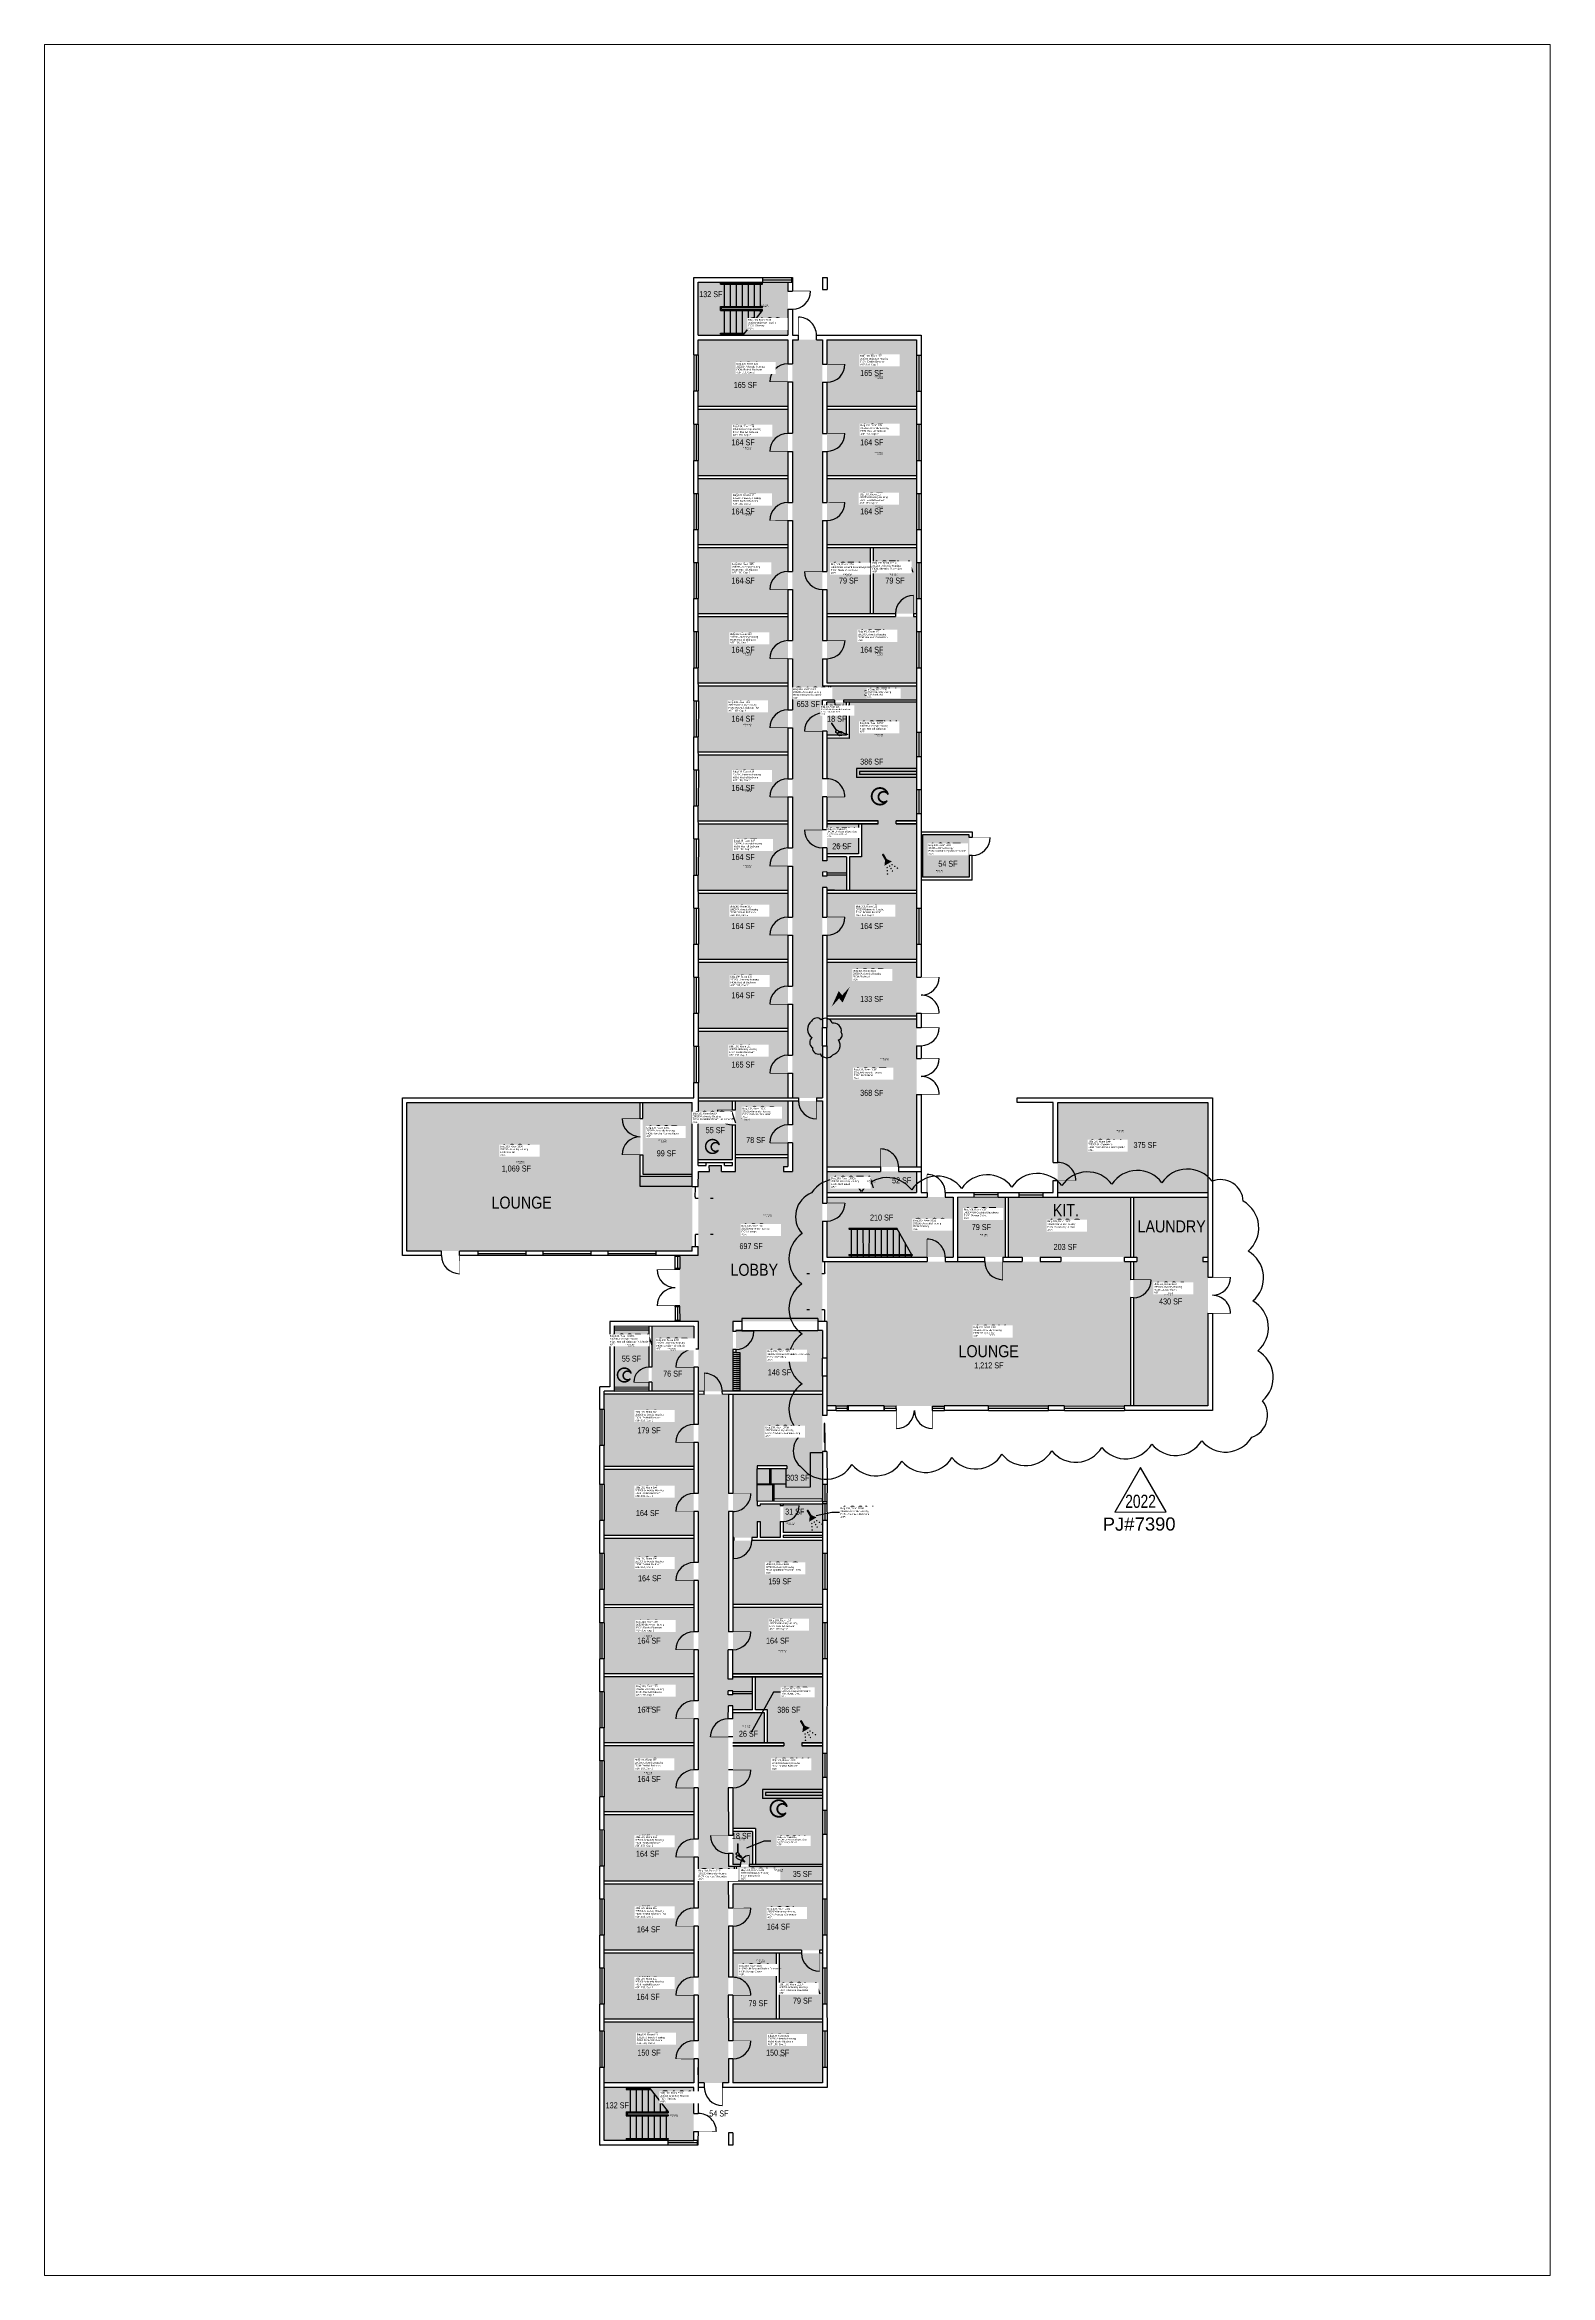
# Paper-space layout 'Layout1' of a CAD drawing. Header units: inches. Extents: x 0 to 7.2, y 0 to 10.6.
# The model-space entities are those that its viewports show. They can reach past a viewport. Long polylines and large blocks are cut down to what shows.
import ezdxf
from ezdxf.enums import TextEntityAlignment as Align

# ---------------------------------------------------------------- set-up
doc = ezdxf.new("R2010")
doc.units = ezdxf.units.IN
doc.header["$LTSCALE"] = 0.25
doc.header["$MEASUREMENT"] = 0
doc.layers.get('0').update_dxf_attribs({"linetype": 'CONTINUOUS'})
for name, color, linetype in [('A-DOOR', 2, 'CONTINUOUS'), ('A-FLOR', 3, 'CONTINUOUS'), ('A-GLAZ', 1, 'CONTINUOUS'), ('A-IDEN-ICON', 4, 'CONTINUOUS'), ('A-IDEN-RNUM', 7, 'CONTINUOUS'), ('A-IDEN-SNUM', 4, 'CONTINUOUS'), ('A-IDEN-TEXT', 4, 'CONTINUOUS'), ('A-IDEN-VNUM', 4, 'CONTINUOUS'), ('A-WALL', 5, 'CONTINUOUS'), ('AREA-TEXT', 3, 'CONTINUOUS'), ('Rooms-Category-Color', 7, 'CONTINUOUS'), ('Rooms-College-Color', 7, 'CONTINUOUS'), ('Rooms-Department-Color', 7, 'CONTINUOUS'), ('Rooms-Division-Color', 7, 'CONTINUOUS'), ('Rooms-Information', 7, 'CONTINUOUS')]:
    doc.layers.add(name, color=color, linetype=linetype)
doc.layers.add('A-REV', color=1, linetype='CONTINUOUS', true_color=0xff0000)
doc.styles.add('Arial', font='arial.ttf')
doc.styles.add('CP_AREA', font='arial.ttf', dxfattribs={"height": 15})
doc.styles.add('CP_ROOMSNUMBER', font='arial.ttf', dxfattribs={"height": 1})
doc.styles.add('CP_ROOMVNUMBER', font='arial.ttf', dxfattribs={"width": 0.85, "height": 0.075})

# ---------------------------------------------------------------- blocks, each defined once
blk = doc.blocks.new('Cpshower')
at = {"color": 0, "linetype": 'ByBlock'}
blk.add_lwpolyline([(-0.015, 0.04, 0, 0.06, 0), (0.005, 0.005, 0.06, 0.06, 0)], format="xyseb", dxfattribs=at)
for points, const_width in [([(-0.032, 0.062, 1), (-0.028, 0.069, 1)], 0.0075), ([(0.03, -0.004, 1), (0.034, -0.001, 1)], 0.005), ([(-0.004, -0.024, 1), (0, -0.021, 1)], 0.005), ([(-0.003, -0.046, 1), (0.001, -0.043, 1)], 0.005), ([(-0.002, -0.068, 1), (0.003, -0.066, 1)], 0.005), ([(0.013, -0.014, 1), (0.017, -0.011, 1)], 0.005), ([(0.023, -0.031, 1), (0.027, -0.028, 1)], 0.005), ([(0.033, -0.048, 1), (0.037, -0.046, 1)], 0.005), ([(0.049, -0.016, 1), (0.053, -0.013, 1)], 0.005), ([(0.067, -0.028, 1), (0.072, -0.026, 1)], 0.005)]:
    blk.add_lwpolyline(points, format="xyb", close=True, dxfattribs=dict(at, const_width=const_width))
at = {"color": 0, "linetype": 'ByBlock', "const_width": 0.015}
blk.add_lwpolyline([(-0.01, 0.031), (-0.03, 0.066)], dxfattribs=at)
blk = doc.blocks.new('Cpbath')
at = {"color": 0, "linetype": 'ByBlock', "const_width": 0.0127}
for points in [[(0.057, 0.017, 0.861492), (-0.055, 0, 1)], [(-0.055, 0, 0.726902), (0.049, -0.034, 1)], [(0.057, 0.017, 0.729002), (-0.008, -0.004, 1)], [(-0.008, -0.004, 0.609468), (0.049, -0.034, 1)]]:
    blk.add_lwpolyline(points, format="xyb", dxfattribs=at)
at = {"color": 0, "linetype": 'ByBlock', "const_width": 0.00637}
for points in [[(0.054, 0.015, 1), (0.06, 0.018, 1)], [(0.046, -0.035, 1), (0.051, -0.032, 1)]]:
    blk.add_lwpolyline(points, format="xyb", close=True, dxfattribs=at)
blk = doc.blocks.new('Cpcust')
at = {"color": 0, "linetype": 'ByBlock'}
for p, q in [((0.017, -0.064), (0.02, -0.047)), ((0.036, -0.07), (0.017, -0.064)), ((0.026, -0.041), (0.045, -0.041)), ((0.03, -0.034), (0.038, -0.03)), ((0.112, -0.063), (0.036, -0.07)), ((0.038, -0.03), (0.053, -0.032)), ((0.045, -0.041), (0.054, -0.051)), ((0.053, -0.032), (0.075, -0.048)), ((0.075, -0.048), (0.112, -0.063))]:
    blk.add_line(p, q, dxfattribs=at)
at = {"color": 0, "linetype": 'ByBlock', "const_width": 0.015}
blk.add_lwpolyline([(-0.03, 0.05), (0.01, -0.019)], dxfattribs=at)
at = {"color": 0, "linetype": 'ByBlock', "const_width": 0.0075}
blk.add_lwpolyline([(-0.033, 0.048, 1), (-0.027, 0.052, 1)], format="xyb", close=True, dxfattribs=at)
at = {"color": 0, "linetype": 'ByBlock'}
blk.add_circle((0.016, -0.031), 0.0141, dxfattribs=at)
blk = doc.blocks.new('Cpelect')
at = {"color": 0, "linetype": 'ByBlock'}
blk.add_lwpolyline([(0.062, 0.063, 0, 0.03, 0), (0.01, -0.017, 0.03, 0.03, 0), (-0.01, 0.007, 0.03, 0, 0), (-0.062, -0.073, 0.03, 0, 0)], format="xyseb", dxfattribs=at)
blk = doc.blocks.new('*U8')
at = {"transparency": 16777216}
blk.add_lwpolyline([(0, 0.122), (-0.122, -0.089), (0.122, -0.089)], close=True, dxfattribs=at)
at = {"transparency": 16777216, "insert": (-0.18, -0.115), "char_height": 0.0625, "attachment_point": 1, "style": 'Arial'}
blk.add_mtext_dynamic_manual_height_columns('PJ#', width=103.94571, gutter_width=131.25, heights=[0], dxfattribs=at)
at = {"transparency": 16777216, "style": 'Arial', "width": 0.75}
blk.add_attdef('YEAR', text='', height=0.0625, dxfattribs=at).set_placement((0, -0.038), align=Align.MIDDLE_CENTER)
at = {"transparency": 16777216, "style": 'Arial'}
blk.add_attdef('PROJECT', text='', height=0.0625, dxfattribs=at).set_placement((-0.028, -0.115), align=Align.TOP_LEFT)

msp = doc.modelspace()

# ---------------------------------------------------------------- hatches: boundary and pattern name
at = {"layer": 'Rooms-Category-Color', "true_color": 0xadadad}
for points in [[(69231035.4, 27674666), (69230985.3, 27674656.4), (69230859.6, 27674632.4), (69230879.5, 27674528.3), (69231055.3, 27674561.9)], [(69231330, 27673491.4), (69231338.9, 27673493.1), (69231339.8, 27673488.2), (69231378.1, 27673495.5), (69231372.5, 27673525), (69231334.2, 27673517.7), (69231334.6, 27673515.7), (69231325.7, 27673514), (69231324.2, 27673521.9), (69231333, 27673523.6), (69231333.4, 27673521.6), (69231371.7, 27673528.9), (69231365.7, 27673560.4), (69231327.4, 27673553.1), (69231328.9, 27673545.2), (69231320.1, 27673543.5), (69231259.9, 27673858.8), (69231271.6, 27673861), (69231266.2, 27673889.5), (69231254.4, 27673887.3), (69231124.8, 27674566), (69231065.8, 27674554.7), (69231349.9, 27673067.6), (69231349.9, 27673067.6), (69231408.8, 27673078.9)], [(69231387.3, 27674193.6), (69231302.3, 27674177.4), (69231327.1, 27674047.8), (69231412.1, 27674064)], [(69231418.8, 27674028.6), (69231413.2, 27674058.1), (69231237.4, 27674024.5), (69231262.1, 27673894.8), (69231438, 27673928.4), (69231432.4, 27673957.9)], [(69231439.1, 27673922.5), (69231270.1, 27673890.3), (69231275.6, 27673861.8), (69231444.6, 27673894.1)], [(69231366.8, 27673346.8), (69231386.9, 27673241.7), (69231562.8, 27673275.2), (69231557.1, 27673304.7), (69231542.7, 27673380.3), (69231366.8, 27673346.8)], [(69231563.9, 27673269.4), (69231388, 27673235.8), (69231443.6, 27672945), (69231619.4, 27672978.6), (69231587.7, 27673144.6)], [(69232166.9, 27673214.5), (69231872.2, 27673158.2), (69231906, 27672981.4), (69232200.7, 27673037.7)], [(69231342.2, 27673060), (69231239.1, 27673040.3), (69231259.2, 27672935.2), (69231362.3, 27672954.9)], [(69231621.1, 27672969.8), (69231445.3, 27672936.2), (69231453.1, 27672894.9), (69231629, 27672928.5)], [(69231702.3, 27672933.4), (69231454.8, 27672886.1), (69231477.3, 27672768.2), (69231724.8, 27672815.5)], [(69231241.9, 27672583.2), (69231159.4, 27672567.5), (69231183.8, 27672439.3), (69231266.4, 27672455.1)], [(69231446.3, 27671880.6), (69231447.8, 27671872.8), (69231456.7, 27671874.5), (69231456.3, 27671876.4), (69231494.6, 27671883.7), (69231500.6, 27671852.3), (69231462.1, 27671844.9), (69231460.7, 27671853.1), (69231452, 27671851.2), (69231512.2, 27671535.9), (69231524, 27671538.1), (69231529.4, 27671509.6), (69231517.6, 27671507.4), (69231593.3, 27671111.5), (69231534.4, 27671100.3), (69231528.5, 27671130.7), (69231528.5, 27671130.7), (69231276.3, 27672450.9), (69231335.3, 27672462.1), (69231442, 27671903.2), (69231450.9, 27671904.9), (69231449.9, 27671909.8), (69231488.2, 27671917.1), (69231493.9, 27671887.7), (69231455.5, 27671880.4), (69231455.2, 27671882.3)], [(69231722.6, 27671436.6), (69231709.1, 27671507.3), (69231703.5, 27671536.8), (69231527.6, 27671503.2), (69231552.4, 27671373.5), (69231728.2, 27671407.1)], [(69231696.9, 27671571.1), (69231527.9, 27671538.9), (69231533.3, 27671510.4), (69231702.3, 27671542.7)], [(69231729.4, 27671401.2), (69231644.4, 27671385), (69231669.1, 27671255.3), (69231754.1, 27671271.6)], [(69231527.2, 27671089.8), (69231351.4, 27671056.2), (69231371.3, 27670952.1), (69231497, 27670976.1), (69231547.1, 27670985.6)]]:
    msp.add_hatch(color=253, dxfattribs=at).paths.add_polyline_path(points)
at = {"layer": 'Rooms-Category-Color', "true_color": 0x728ef3}
for points in [[(69231315.1, 27674571.8), (69231309.5, 27674601.3), (69231133.6, 27674567.7), (69231158.5, 27674437), (69231334.4, 27674470.6), (69231328.8, 27674500.1)], [(69231057, 27674553), (69230881.2, 27674519.5), (69230886.8, 27674490), (69230900.3, 27674419.3), (69230906.2, 27674388.8), (69231081.9, 27674422.4)], [(69231341.2, 27674435.3), (69231335.5, 27674464.7), (69231159.7, 27674431.1), (69231184.4, 27674301.5), (69231360.3, 27674335.1), (69231354.7, 27674364.6)], [(69231083.1, 27674416.5), (69230907.3, 27674382.9), (69230912.9, 27674353.5), (69230926.4, 27674282.8), (69230932, 27674253.3), (69231107.8, 27674286.9)], [(69231380.6, 27674229), (69231367.1, 27674299.7), (69231361.4, 27674329.2), (69231185.6, 27674295.6), (69231210.3, 27674165.9), (69231386.2, 27674199.5)], [(69231109, 27674281), (69230933.2, 27674247.4), (69230938.8, 27674217.9), (69230952.3, 27674147.2), (69230957.9, 27674117.7), (69231133.7, 27674151.3)], [(69231296.4, 27674176.3), (69231211.5, 27674160), (69231236.2, 27674030.4), (69231321.2, 27674046.6)], [(69231134.8, 27674145.4), (69230959.1, 27674111.8), (69230964.7, 27674082.4), (69230978.2, 27674011.6), (69230983.8, 27673982.2), (69231159.6, 27674015.8)], [(69231160.7, 27674009.9), (69230985, 27673976.3), (69230990.6, 27673946.8), (69231004.1, 27673876.1), (69231009.7, 27673846.6), (69231185.5, 27673880.2)], [(69231186.6, 27673874.3), (69231010.9, 27673840.7), (69231016.5, 27673811.3), (69231030, 27673740.5), (69231035.6, 27673711.1), (69231211.4, 27673744.7)], [(69231307.7, 27673863.9), (69231269.4, 27673856.5), (69231281.8, 27673791.7), (69231320.1, 27673799)], [(69231449.5, 27673649.6), (69231489.8, 27673657.3), (69231487, 27673672.1), (69231477.9, 27673719.2), (69231465.6, 27673784), (69231456.6, 27673831.2), (69231445.3, 27673890.1), (69231313.6, 27673865), (69231326.6, 27673797.2), (69231282.4, 27673788.8), (69231313.9, 27673623.7), (69231414.1, 27673642.9), (69231415.2, 27673637), (69231382.8, 27673630.8), (69231395.2, 27673566), (69231371.6, 27673561.5), (69231384, 27673496.6), (69231515.7, 27673521.8), (69231490.9, 27673651.4), (69231450.6, 27673643.7)], [(69231212.5, 27673738.8), (69231036.7, 27673705.2), (69231042.4, 27673675.7), (69231055.9, 27673605), (69231061.5, 27673575.5), (69231237.3, 27673609.1)], [(69231238.4, 27673603.2), (69231062.6, 27673569.6), (69231068.3, 27673540.2), (69231081.8, 27673469.4), (69231087.4, 27673440), (69231263.2, 27673473.6)], [(69231376.9, 27673629.7), (69231315, 27673617.9), (69231326.3, 27673559), (69231388.2, 27673570.8)], [(69231349.4, 27673438.1), (69231365.7, 27673352.6), (69231541.6, 27673386.2), (69231535.9, 27673415.7), (69231522.4, 27673486.4), (69231516.8, 27673515.9), (69231340.9, 27673482.3)], [(69231264.3, 27673467.7), (69231088.5, 27673434.1), (69231094.2, 27673404.6), (69231107.7, 27673333.9), (69231113.3, 27673304.4), (69231289.1, 27673338)], [(69231290.2, 27673332.1), (69231114.4, 27673298.5), (69231120.1, 27673269.1), (69231133.6, 27673198.4), (69231139.2, 27673168.9), (69231315, 27673202.5)], [(69231316.1, 27673196.6), (69231140.3, 27673163), (69231146, 27673133.5), (69231159.5, 27673062.8), (69231165.3, 27673032.3), (69231341.1, 27673065.9)], [(69231410, 27673073), (69231351, 27673061.7), (69231366.8, 27672979.2), (69231377.5, 27672923.2), (69231359.8, 27672919.9), (69231357.9, 27672929.7), (69231366.8, 27672931.4), (69231363.4, 27672949), (69231260.3, 27672929.4), (69231265.6, 27672901.9), (69231238.1, 27672896.6), (69231235.8, 27672908.4), (69231212.2, 27672903.9), (69231214.5, 27672892.1), (69231192.9, 27672888), (69231194, 27672882.1), (69231224.4, 27672722.9), (69231187.8, 27672716), (69231212.5, 27672586.8), (69231249.1, 27672593.8), (69231266.2, 27672503.9), (69231275.2, 27672456.8), (69231334.1, 27672468), (69231343, 27672469.7), (69231316.8, 27672606.7), (69231334.5, 27672610.1), (69231492.6, 27672640.3), (69231470.2, 27672757.7), (69231448.2, 27672872.6)], [(69231155.2, 27673021.3), (69231057.9, 27673002.7), (69231084.9, 27672861.7), (69231158.5, 27672875.8), (69231182.1, 27672880.3), (69231180.1, 27672890.6)], [(69231233.2, 27673039.2), (69231166.4, 27673026.5), (69231188.4, 27672911.5), (69231255.2, 27672924.3)], [(69232202.3, 27673028.9), (69232056, 27673000.9), (69232078.5, 27672883.1), (69232085.4, 27672884.4), (69232087.1, 27672875.5), (69232080.2, 27672874.2), (69232087, 27672838.9), (69232134.2, 27672591.3), (69232280.6, 27672619.3), (69232226.6, 27672902.2), (69232216.7, 27672900.3), (69232215, 27672909.1), (69232224.9, 27672911)], [(69231080.8, 27672856.4), (69231053, 27673001.7), (69230595.3, 27672914.3), (69230651, 27672622.6), (69230790.5, 27672649.2), (69230884.8, 27672667.2), (69230918.2, 27672673.6), (69231012.5, 27672691.6), (69231045.9, 27672698), (69231140.2, 27672716), (69231210.9, 27672729.5), (69231182.9, 27672875.9)], [(69232050.1, 27672999.8), (69231810.4, 27672954), (69231832.9, 27672836.1), (69232072.6, 27672881.9)], [(69231804.5, 27672952.9), (69231711.2, 27672935), (69231733.7, 27672817.2), (69231827, 27672835)], [(69232074.3, 27672873.1), (69231735.4, 27672808.3), (69231479.1, 27672759.4), (69231515.3, 27672569.8), (69231522, 27672534.4), (69231533.1, 27672476.5), (69232128.3, 27672590.2)], [(69231155, 27672558.5), (69231087.2, 27672545.6), (69231108.7, 27672433.1), (69231176.5, 27672446)], [(69231477.1, 27672343.6), (69231478.2, 27672337.7), (69231446.6, 27672331.7), (69231452.2, 27672302.2), (69231458.1, 27672303.3), (69231463.6, 27672273.8), (69231559.2, 27672292.1), (69231553.7, 27672320.6), (69231547.9, 27672351), (69231546.8, 27672356.9), (69231541.3, 27672385.4), (69231527.8, 27672456.1), (69231520, 27672497.4), (69231344.1, 27672463.8), (69231370.9, 27672323.3), (69231372.2, 27672316.5), (69231397.8, 27672182.9), (69231445.7, 27672192), (69231439.7, 27672223.4), (69231445.6, 27672224.6), (69231451.6, 27672193.2), (69231490.8, 27672200.7), (69231478.3, 27672266.5), (69231439, 27672259), (69231439.6, 27672256), (69231433.7, 27672254.9), (69231432, 27672263.7), (69231462.5, 27672269.5), (69231456.5, 27672301), (69231426, 27672295.2), (69231425.7, 27672297.1), (69231450.2, 27672301.8), (69231444.6, 27672331.3), (69231420, 27672326.6), (69231418.9, 27672332.5), (69231477.1, 27672343.6)], [(69231267.5, 27672449.2), (69231091.7, 27672415.6), (69231097.3, 27672386.1), (69231110.8, 27672315.4), (69231118.7, 27672274.1), (69231294.5, 27672307.7)], [(69231295.6, 27672301.8), (69231119.8, 27672268.3), (69231125.5, 27672238.8), (69231139, 27672168.1), (69231144.6, 27672138.6), (69231320.4, 27672172.2)], [(69231561, 27672282.3), (69231484.2, 27672267.6), (69231494.9, 27672211.6), (69231571.7, 27672226.3), (69231567.2, 27672249.9)], [(69231593.1, 27672114.3), (69231579.6, 27672185), (69231574.7, 27672210.6), (69231398.9, 27672177), (69231422.9, 27672051.3), (69231598.8, 27672084.9)], [(69231321.5, 27672166.3), (69231145.7, 27672132.7), (69231151.4, 27672103.2), (69231164.9, 27672032.5), (69231170.5, 27672003), (69231346.3, 27672036.6)], [(69231619, 27671978.8), (69231605.5, 27672049.5), (69231599.9, 27672079), (69231424, 27672045.4), (69231448.8, 27671915.7), (69231624.7, 27671949.3)], [(69231347.4, 27672030.7), (69231171.6, 27671997.2), (69231177.3, 27671967.7), (69231190.8, 27671897), (69231196.4, 27671867.5), (69231372.2, 27671901.1)], [(69231610.2, 27671806.1), (69231611.4, 27671800.2), (69231651.7, 27671807.9), (69231654.5, 27671793.1), (69231663.5, 27671746), (69231675.9, 27671681.2), (69231684.9, 27671634), (69231696.1, 27671575.1), (69231564.5, 27671549.9), (69231551, 27671620.7), (69231506.8, 27671612.2), (69231475.8, 27671774.3), (69231576, 27671793.4), (69231574.9, 27671799.3), (69231542.5, 27671793.1), (69231530.1, 27671857.9), (69231506.5, 27671853.4), (69231494.1, 27671918.3), (69231625.8, 27671943.4), (69231650.5, 27671813.8)], [(69231373.3, 27671895.2), (69231197.5, 27671861.6), (69231203.2, 27671832.1), (69231216.7, 27671761.4), (69231222.3, 27671731.9), (69231398.1, 27671765.5)], [(69231536.6, 27671792), (69231474.7, 27671780.2), (69231463.4, 27671839.1), (69231525.3, 27671850.9)], [(69231399.2, 27671759.6), (69231223.4, 27671726.1), (69231229, 27671696.6), (69231242.6, 27671625.9), (69231248.2, 27671596.4), (69231424, 27671630)], [(69231425.1, 27671624.1), (69231249.3, 27671590.5), (69231254.9, 27671561), (69231268.4, 27671490.3), (69231274.1, 27671460.9), (69231449.9, 27671494.4)], [(69231558.6, 27671548.8), (69231520.3, 27671541.5), (69231507.9, 27671606.3), (69231546.2, 27671613.7)], [(69231451, 27671488.5), (69231275.2, 27671455), (69231280.8, 27671425.5), (69231294.3, 27671354.8), (69231300, 27671325.3), (69231475.8, 27671358.9)], [(69231638.5, 27671383.9), (69231553.5, 27671367.6), (69231578.3, 27671238), (69231663.2, 27671254.2)], [(69231476.9, 27671353), (69231301.1, 27671319.4), (69231306.7, 27671289.9), (69231320.2, 27671219.2), (69231325.9, 27671189.8), (69231501.6, 27671223.3)], [(69231755.2, 27671265.7), (69231579.4, 27671232.1), (69231602.1, 27671113.2), (69231778, 27671146.8), (69231772.1, 27671177.3), (69231758.6, 27671248)], [(69231502.8, 27671217.4), (69231327, 27671183.9), (69231330.4, 27671166.2), (69231343.9, 27671095.5), (69231349.7, 27671065), (69231525.5, 27671098.6)]]:
    msp.add_hatch(color=171, dxfattribs=at).paths.add_polyline_path(points)
at = {"layer": 'Rooms-Category-Color', "true_color": 0xe3c5e1}
msp.add_hatch(color=254, dxfattribs=at).paths.add_polyline_path([(69231506.8, 27673632.1), (69231598.2, 27673649.5), (69231613.9, 27673567), (69231522.6, 27673549.6), (69231506.8, 27673632.1)])
at = {"layer": 'Rooms-Category-Color', "true_color": 0xfa9ba3}
msp.add_hatch(color=241, dxfattribs=at).paths.add_polyline_path([(69231514.9, 27672523.9), (69231501.4, 27672594.6), (69231496, 27672622.6), (69231326.1, 27672590.2), (69231348.9, 27672470.8), (69231518.8, 27672503.3)])
at = {"layer": 'Rooms-College-Color', "true_color": 0xadadad}
for points in [[(69231035.4, 27674666), (69230985.3, 27674656.4), (69230859.6, 27674632.4), (69230879.5, 27674528.3), (69231055.3, 27674561.9)], [(69231330, 27673491.4), (69231338.9, 27673493.1), (69231339.8, 27673488.2), (69231378.1, 27673495.5), (69231372.5, 27673525), (69231334.2, 27673517.7), (69231334.6, 27673515.7), (69231325.7, 27673514), (69231324.2, 27673521.9), (69231333, 27673523.6), (69231333.4, 27673521.6), (69231371.7, 27673528.9), (69231365.7, 27673560.4), (69231327.4, 27673553.1), (69231328.9, 27673545.2), (69231320.1, 27673543.5), (69231259.9, 27673858.8), (69231271.6, 27673861), (69231266.2, 27673889.5), (69231254.4, 27673887.3), (69231124.8, 27674566), (69231065.8, 27674554.7), (69231349.9, 27673067.6), (69231349.9, 27673067.6), (69231408.8, 27673078.9)], [(69231315.1, 27674571.8), (69231309.5, 27674601.3), (69231133.6, 27674567.7), (69231158.5, 27674437), (69231334.4, 27674470.6), (69231328.8, 27674500.1)], [(69231057, 27674553), (69230881.2, 27674519.5), (69230886.8, 27674490), (69230900.3, 27674419.3), (69230906.2, 27674388.8), (69231081.9, 27674422.4)], [(69231341.2, 27674435.3), (69231335.5, 27674464.7), (69231159.7, 27674431.1), (69231184.4, 27674301.5), (69231360.3, 27674335.1), (69231354.7, 27674364.6)], [(69231083.1, 27674416.5), (69230907.3, 27674382.9), (69230912.9, 27674353.5), (69230926.4, 27674282.8), (69230932, 27674253.3), (69231107.8, 27674286.9)], [(69231380.6, 27674229), (69231367.1, 27674299.7), (69231361.4, 27674329.2), (69231185.6, 27674295.6), (69231210.3, 27674165.9), (69231386.2, 27674199.5)], [(69231109, 27674281), (69230933.2, 27674247.4), (69230938.8, 27674217.9), (69230952.3, 27674147.2), (69230957.9, 27674117.7), (69231133.7, 27674151.3)], [(69231296.4, 27674176.3), (69231211.5, 27674160), (69231236.2, 27674030.4), (69231321.2, 27674046.6)], [(69231387.3, 27674193.6), (69231302.3, 27674177.4), (69231327.1, 27674047.8), (69231412.1, 27674064)], [(69231134.8, 27674145.4), (69230959.1, 27674111.8), (69230964.7, 27674082.4), (69230978.2, 27674011.6), (69230983.8, 27673982.2), (69231159.6, 27674015.8)], [(69231418.8, 27674028.6), (69231413.2, 27674058.1), (69231237.4, 27674024.5), (69231262.1, 27673894.8), (69231438, 27673928.4), (69231432.4, 27673957.9)], [(69231160.7, 27674009.9), (69230985, 27673976.3), (69230990.6, 27673946.8), (69231004.1, 27673876.1), (69231009.7, 27673846.6), (69231185.5, 27673880.2)], [(69231439.1, 27673922.5), (69231270.1, 27673890.3), (69231275.6, 27673861.8), (69231444.6, 27673894.1)], [(69231186.6, 27673874.3), (69231010.9, 27673840.7), (69231016.5, 27673811.3), (69231030, 27673740.5), (69231035.6, 27673711.1), (69231211.4, 27673744.7)], [(69231307.7, 27673863.9), (69231269.4, 27673856.5), (69231281.8, 27673791.7), (69231320.1, 27673799)], [(69231449.5, 27673649.6), (69231489.8, 27673657.3), (69231487, 27673672.1), (69231477.9, 27673719.2), (69231465.6, 27673784), (69231456.6, 27673831.2), (69231445.3, 27673890.1), (69231313.6, 27673865), (69231326.6, 27673797.2), (69231282.4, 27673788.8), (69231313.9, 27673623.7), (69231414.1, 27673642.9), (69231415.2, 27673637), (69231382.8, 27673630.8), (69231395.2, 27673566), (69231371.6, 27673561.5), (69231384, 27673496.6), (69231515.7, 27673521.8), (69231490.9, 27673651.4), (69231450.6, 27673643.7)], [(69231212.5, 27673738.8), (69231036.7, 27673705.2), (69231042.4, 27673675.7), (69231055.9, 27673605), (69231061.5, 27673575.5), (69231237.3, 27673609.1)], [(69231506.8, 27673632.1), (69231598.2, 27673649.5), (69231613.9, 27673567), (69231522.6, 27673549.6), (69231506.8, 27673632.1)], [(69231238.4, 27673603.2), (69231062.6, 27673569.6), (69231068.3, 27673540.2), (69231081.8, 27673469.4), (69231087.4, 27673440), (69231263.2, 27673473.6)], [(69231376.9, 27673629.7), (69231315, 27673617.9), (69231326.3, 27673559), (69231388.2, 27673570.8)], [(69231349.4, 27673438.1), (69231365.7, 27673352.6), (69231541.6, 27673386.2), (69231535.9, 27673415.7), (69231522.4, 27673486.4), (69231516.8, 27673515.9), (69231340.9, 27673482.3)], [(69231264.3, 27673467.7), (69231088.5, 27673434.1), (69231094.2, 27673404.6), (69231107.7, 27673333.9), (69231113.3, 27673304.4), (69231289.1, 27673338)], [(69231366.8, 27673346.8), (69231386.9, 27673241.7), (69231562.8, 27673275.2), (69231557.1, 27673304.7), (69231542.7, 27673380.3), (69231366.8, 27673346.8)], [(69231290.2, 27673332.1), (69231114.4, 27673298.5), (69231120.1, 27673269.1), (69231133.6, 27673198.4), (69231139.2, 27673168.9), (69231315, 27673202.5)], [(69231563.9, 27673269.4), (69231388, 27673235.8), (69231443.6, 27672945), (69231619.4, 27672978.6), (69231587.7, 27673144.6)], [(69231316.1, 27673196.6), (69231140.3, 27673163), (69231146, 27673133.5), (69231159.5, 27673062.8), (69231165.3, 27673032.3), (69231341.1, 27673065.9)], [(69232166.9, 27673214.5), (69231872.2, 27673158.2), (69231906, 27672981.4), (69232200.7, 27673037.7)], [(69231410, 27673073), (69231351, 27673061.7), (69231366.8, 27672979.2), (69231377.5, 27672923.2), (69231359.8, 27672919.9), (69231357.9, 27672929.7), (69231366.8, 27672931.4), (69231363.4, 27672949), (69231260.3, 27672929.4), (69231265.6, 27672901.9), (69231238.1, 27672896.6), (69231235.8, 27672908.4), (69231212.2, 27672903.9), (69231214.5, 27672892.1), (69231192.9, 27672888), (69231194, 27672882.1), (69231224.4, 27672722.9), (69231187.8, 27672716), (69231212.5, 27672586.8), (69231249.1, 27672593.8), (69231266.2, 27672503.9), (69231275.2, 27672456.8), (69231334.1, 27672468), (69231343, 27672469.7), (69231316.8, 27672606.7), (69231334.5, 27672610.1), (69231492.6, 27672640.3), (69231470.2, 27672757.7), (69231448.2, 27672872.6)], [(69231342.2, 27673060), (69231239.1, 27673040.3), (69231259.2, 27672935.2), (69231362.3, 27672954.9)], [(69231155.2, 27673021.3), (69231057.9, 27673002.7), (69231084.9, 27672861.7), (69231158.5, 27672875.8), (69231182.1, 27672880.3), (69231180.1, 27672890.6)], [(69231233.2, 27673039.2), (69231166.4, 27673026.5), (69231188.4, 27672911.5), (69231255.2, 27672924.3)], [(69232202.3, 27673028.9), (69232056, 27673000.9), (69232078.5, 27672883.1), (69232085.4, 27672884.4), (69232087.1, 27672875.5), (69232080.2, 27672874.2), (69232087, 27672838.9), (69232134.2, 27672591.3), (69232280.6, 27672619.3), (69232226.6, 27672902.2), (69232216.7, 27672900.3), (69232215, 27672909.1), (69232224.9, 27672911)], [(69231080.8, 27672856.4), (69231053, 27673001.7), (69230595.3, 27672914.3), (69230651, 27672622.6), (69230790.5, 27672649.2), (69230884.8, 27672667.2), (69230918.2, 27672673.6), (69231012.5, 27672691.6), (69231045.9, 27672698), (69231140.2, 27672716), (69231210.9, 27672729.5), (69231182.9, 27672875.9)], [(69231621.1, 27672969.8), (69231445.3, 27672936.2), (69231453.1, 27672894.9), (69231629, 27672928.5)], [(69232050.1, 27672999.8), (69231810.4, 27672954), (69231832.9, 27672836.1), (69232072.6, 27672881.9)], [(69231702.3, 27672933.4), (69231454.8, 27672886.1), (69231477.3, 27672768.2), (69231724.8, 27672815.5)], [(69231804.5, 27672952.9), (69231711.2, 27672935), (69231733.7, 27672817.2), (69231827, 27672835)], [(69232074.3, 27672873.1), (69231735.4, 27672808.3), (69231479.1, 27672759.4), (69231515.3, 27672569.8), (69231522, 27672534.4), (69231533.1, 27672476.5), (69232128.3, 27672590.2)], [(69231514.9, 27672523.9), (69231501.4, 27672594.6), (69231496, 27672622.6), (69231326.1, 27672590.2), (69231348.9, 27672470.8), (69231518.8, 27672503.3)], [(69231241.9, 27672583.2), (69231159.4, 27672567.5), (69231183.8, 27672439.3), (69231266.4, 27672455.1)], [(69231155, 27672558.5), (69231087.2, 27672545.6), (69231108.7, 27672433.1), (69231176.5, 27672446)], [(69231477.1, 27672343.6), (69231478.2, 27672337.7), (69231446.6, 27672331.7), (69231452.2, 27672302.2), (69231458.1, 27672303.3), (69231463.6, 27672273.8), (69231559.2, 27672292.1), (69231553.7, 27672320.6), (69231547.9, 27672351), (69231546.8, 27672356.9), (69231541.3, 27672385.4), (69231527.8, 27672456.1), (69231520, 27672497.4), (69231344.1, 27672463.8), (69231370.9, 27672323.3), (69231372.2, 27672316.5), (69231397.8, 27672182.9), (69231445.7, 27672192), (69231439.7, 27672223.4), (69231445.6, 27672224.6), (69231451.6, 27672193.2), (69231490.8, 27672200.7), (69231478.3, 27672266.5), (69231439, 27672259), (69231439.6, 27672256), (69231433.7, 27672254.9), (69231432, 27672263.7), (69231462.5, 27672269.5), (69231456.5, 27672301), (69231426, 27672295.2), (69231425.7, 27672297.1), (69231450.2, 27672301.8), (69231444.6, 27672331.3), (69231420, 27672326.6), (69231418.9, 27672332.5), (69231477.1, 27672343.6)], [(69231267.5, 27672449.2), (69231091.7, 27672415.6), (69231097.3, 27672386.1), (69231110.8, 27672315.4), (69231118.7, 27672274.1), (69231294.5, 27672307.7)], [(69231446.3, 27671880.6), (69231447.8, 27671872.8), (69231456.7, 27671874.5), (69231456.3, 27671876.4), (69231494.6, 27671883.7), (69231500.6, 27671852.3), (69231462.1, 27671844.9), (69231460.7, 27671853.1), (69231452, 27671851.2), (69231512.2, 27671535.9), (69231524, 27671538.1), (69231529.4, 27671509.6), (69231517.6, 27671507.4), (69231593.3, 27671111.5), (69231534.4, 27671100.3), (69231528.5, 27671130.7), (69231528.5, 27671130.7), (69231276.3, 27672450.9), (69231335.3, 27672462.1), (69231442, 27671903.2), (69231450.9, 27671904.9), (69231449.9, 27671909.8), (69231488.2, 27671917.1), (69231493.9, 27671887.7), (69231455.5, 27671880.4), (69231455.2, 27671882.3)], [(69231295.6, 27672301.8), (69231119.8, 27672268.3), (69231125.5, 27672238.8), (69231139, 27672168.1), (69231144.6, 27672138.6), (69231320.4, 27672172.2)], [(69231561, 27672282.3), (69231484.2, 27672267.6), (69231494.9, 27672211.6), (69231571.7, 27672226.3), (69231567.2, 27672249.9)], [(69231593.1, 27672114.3), (69231579.6, 27672185), (69231574.7, 27672210.6), (69231398.9, 27672177), (69231422.9, 27672051.3), (69231598.8, 27672084.9)], [(69231321.5, 27672166.3), (69231145.7, 27672132.7), (69231151.4, 27672103.2), (69231164.9, 27672032.5), (69231170.5, 27672003), (69231346.3, 27672036.6)], [(69231619, 27671978.8), (69231605.5, 27672049.5), (69231599.9, 27672079), (69231424, 27672045.4), (69231448.8, 27671915.7), (69231624.7, 27671949.3)], [(69231347.4, 27672030.7), (69231171.6, 27671997.2), (69231177.3, 27671967.7), (69231190.8, 27671897), (69231196.4, 27671867.5), (69231372.2, 27671901.1)], [(69231610.2, 27671806.1), (69231611.4, 27671800.2), (69231651.7, 27671807.9), (69231654.5, 27671793.1), (69231663.5, 27671746), (69231675.9, 27671681.2), (69231684.9, 27671634), (69231696.1, 27671575.1), (69231564.5, 27671549.9), (69231551, 27671620.7), (69231506.8, 27671612.2), (69231475.8, 27671774.3), (69231576, 27671793.4), (69231574.9, 27671799.3), (69231542.5, 27671793.1), (69231530.1, 27671857.9), (69231506.5, 27671853.4), (69231494.1, 27671918.3), (69231625.8, 27671943.4), (69231650.5, 27671813.8)], [(69231373.3, 27671895.2), (69231197.5, 27671861.6), (69231203.2, 27671832.1), (69231216.7, 27671761.4), (69231222.3, 27671731.9), (69231398.1, 27671765.5)], [(69231536.6, 27671792), (69231474.7, 27671780.2), (69231463.4, 27671839.1), (69231525.3, 27671850.9)], [(69231399.2, 27671759.6), (69231223.4, 27671726.1), (69231229, 27671696.6), (69231242.6, 27671625.9), (69231248.2, 27671596.4), (69231424, 27671630)], [(69231425.1, 27671624.1), (69231249.3, 27671590.5), (69231254.9, 27671561), (69231268.4, 27671490.3), (69231274.1, 27671460.9), (69231449.9, 27671494.4)], [(69231558.6, 27671548.8), (69231520.3, 27671541.5), (69231507.9, 27671606.3), (69231546.2, 27671613.7)], [(69231722.6, 27671436.6), (69231709.1, 27671507.3), (69231703.5, 27671536.8), (69231527.6, 27671503.2), (69231552.4, 27671373.5), (69231728.2, 27671407.1)], [(69231696.9, 27671571.1), (69231527.9, 27671538.9), (69231533.3, 27671510.4), (69231702.3, 27671542.7)], [(69231451, 27671488.5), (69231275.2, 27671455), (69231280.8, 27671425.5), (69231294.3, 27671354.8), (69231300, 27671325.3), (69231475.8, 27671358.9)], [(69231638.5, 27671383.9), (69231553.5, 27671367.6), (69231578.3, 27671238), (69231663.2, 27671254.2)], [(69231729.4, 27671401.2), (69231644.4, 27671385), (69231669.1, 27671255.3), (69231754.1, 27671271.6)], [(69231476.9, 27671353), (69231301.1, 27671319.4), (69231306.7, 27671289.9), (69231320.2, 27671219.2), (69231325.9, 27671189.8), (69231501.6, 27671223.3)], [(69231755.2, 27671265.7), (69231579.4, 27671232.1), (69231602.1, 27671113.2), (69231778, 27671146.8), (69231772.1, 27671177.3), (69231758.6, 27671248)], [(69231502.8, 27671217.4), (69231327, 27671183.9), (69231330.4, 27671166.2), (69231343.9, 27671095.5), (69231349.7, 27671065), (69231525.5, 27671098.6)], [(69231527.2, 27671089.8), (69231351.4, 27671056.2), (69231371.3, 27670952.1), (69231497, 27670976.1), (69231547.1, 27670985.6)]]:
    msp.add_hatch(color=253, dxfattribs=at).paths.add_polyline_path(points)
at = {"layer": 'Rooms-Department-Color', "true_color": 0xacacac}
for points in [[(69231035.4, 27674666), (69230985.3, 27674656.4), (69230859.6, 27674632.4), (69230879.5, 27674528.3), (69231055.3, 27674561.9)], [(69231330, 27673491.4), (69231338.9, 27673493.1), (69231339.8, 27673488.2), (69231378.1, 27673495.5), (69231372.5, 27673525), (69231334.2, 27673517.7), (69231334.6, 27673515.7), (69231325.7, 27673514), (69231324.2, 27673521.9), (69231333, 27673523.6), (69231333.4, 27673521.6), (69231371.7, 27673528.9), (69231365.7, 27673560.4), (69231327.4, 27673553.1), (69231328.9, 27673545.2), (69231320.1, 27673543.5), (69231259.9, 27673858.8), (69231271.6, 27673861), (69231266.2, 27673889.5), (69231254.4, 27673887.3), (69231124.8, 27674566), (69231065.8, 27674554.7), (69231349.9, 27673067.6), (69231349.9, 27673067.6), (69231408.8, 27673078.9)], [(69231387.3, 27674193.6), (69231302.3, 27674177.4), (69231327.1, 27674047.8), (69231412.1, 27674064)], [(69231418.8, 27674028.6), (69231413.2, 27674058.1), (69231237.4, 27674024.5), (69231262.1, 27673894.8), (69231438, 27673928.4), (69231432.4, 27673957.9)], [(69231439.1, 27673922.5), (69231270.1, 27673890.3), (69231275.6, 27673861.8), (69231444.6, 27673894.1)], [(69231366.8, 27673346.8), (69231386.9, 27673241.7), (69231562.8, 27673275.2), (69231557.1, 27673304.7), (69231542.7, 27673380.3), (69231366.8, 27673346.8)], [(69231563.9, 27673269.4), (69231388, 27673235.8), (69231443.6, 27672945), (69231619.4, 27672978.6), (69231587.7, 27673144.6)], [(69232166.9, 27673214.5), (69231872.2, 27673158.2), (69231906, 27672981.4), (69232200.7, 27673037.7)], [(69231342.2, 27673060), (69231239.1, 27673040.3), (69231259.2, 27672935.2), (69231362.3, 27672954.9)], [(69231621.1, 27672969.8), (69231445.3, 27672936.2), (69231453.1, 27672894.9), (69231629, 27672928.5)], [(69231702.3, 27672933.4), (69231454.8, 27672886.1), (69231477.3, 27672768.2), (69231724.8, 27672815.5)], [(69231241.9, 27672583.2), (69231159.4, 27672567.5), (69231183.8, 27672439.3), (69231266.4, 27672455.1)], [(69231446.3, 27671880.6), (69231447.8, 27671872.8), (69231456.7, 27671874.5), (69231456.3, 27671876.4), (69231494.6, 27671883.7), (69231500.6, 27671852.3), (69231462.1, 27671844.9), (69231460.7, 27671853.1), (69231452, 27671851.2), (69231512.2, 27671535.9), (69231524, 27671538.1), (69231529.4, 27671509.6), (69231517.6, 27671507.4), (69231593.3, 27671111.5), (69231534.4, 27671100.3), (69231528.5, 27671130.7), (69231528.5, 27671130.7), (69231276.3, 27672450.9), (69231335.3, 27672462.1), (69231442, 27671903.2), (69231450.9, 27671904.9), (69231449.9, 27671909.8), (69231488.2, 27671917.1), (69231493.9, 27671887.7), (69231455.5, 27671880.4), (69231455.2, 27671882.3)], [(69231722.6, 27671436.6), (69231709.1, 27671507.3), (69231703.5, 27671536.8), (69231527.6, 27671503.2), (69231552.4, 27671373.5), (69231728.2, 27671407.1)], [(69231696.9, 27671571.1), (69231527.9, 27671538.9), (69231533.3, 27671510.4), (69231702.3, 27671542.7)], [(69231729.4, 27671401.2), (69231644.4, 27671385), (69231669.1, 27671255.3), (69231754.1, 27671271.6)], [(69231527.2, 27671089.8), (69231351.4, 27671056.2), (69231371.3, 27670952.1), (69231497, 27670976.1), (69231547.1, 27670985.6)]]:
    msp.add_hatch(color=253, dxfattribs=at).paths.add_polyline_path(points)
at = {"layer": 'Rooms-Department-Color', "true_color": 0x604aed}
for points in [[(69231315.1, 27674571.8), (69231309.5, 27674601.3), (69231133.6, 27674567.7), (69231158.5, 27674437), (69231334.4, 27674470.6), (69231328.8, 27674500.1)], [(69231057, 27674553), (69230881.2, 27674519.5), (69230886.8, 27674490), (69230900.3, 27674419.3), (69230906.2, 27674388.8), (69231081.9, 27674422.4)], [(69231341.2, 27674435.3), (69231335.5, 27674464.7), (69231159.7, 27674431.1), (69231184.4, 27674301.5), (69231360.3, 27674335.1), (69231354.7, 27674364.6)], [(69231083.1, 27674416.5), (69230907.3, 27674382.9), (69230912.9, 27674353.5), (69230926.4, 27674282.8), (69230932, 27674253.3), (69231107.8, 27674286.9)], [(69231380.6, 27674229), (69231367.1, 27674299.7), (69231361.4, 27674329.2), (69231185.6, 27674295.6), (69231210.3, 27674165.9), (69231386.2, 27674199.5)], [(69231109, 27674281), (69230933.2, 27674247.4), (69230938.8, 27674217.9), (69230952.3, 27674147.2), (69230957.9, 27674117.7), (69231133.7, 27674151.3)], [(69231296.4, 27674176.3), (69231211.5, 27674160), (69231236.2, 27674030.4), (69231321.2, 27674046.6)], [(69231134.8, 27674145.4), (69230959.1, 27674111.8), (69230964.7, 27674082.4), (69230978.2, 27674011.6), (69230983.8, 27673982.2), (69231159.6, 27674015.8)], [(69231160.7, 27674009.9), (69230985, 27673976.3), (69230990.6, 27673946.8), (69231004.1, 27673876.1), (69231009.7, 27673846.6), (69231185.5, 27673880.2)], [(69231186.6, 27673874.3), (69231010.9, 27673840.7), (69231016.5, 27673811.3), (69231030, 27673740.5), (69231035.6, 27673711.1), (69231211.4, 27673744.7)], [(69231307.7, 27673863.9), (69231269.4, 27673856.5), (69231281.8, 27673791.7), (69231320.1, 27673799)], [(69231449.5, 27673649.6), (69231489.8, 27673657.3), (69231487, 27673672.1), (69231477.9, 27673719.2), (69231465.6, 27673784), (69231456.6, 27673831.2), (69231445.3, 27673890.1), (69231313.6, 27673865), (69231326.6, 27673797.2), (69231282.4, 27673788.8), (69231313.9, 27673623.7), (69231414.1, 27673642.9), (69231415.2, 27673637), (69231382.8, 27673630.8), (69231395.2, 27673566), (69231371.6, 27673561.5), (69231384, 27673496.6), (69231515.7, 27673521.8), (69231490.9, 27673651.4), (69231450.6, 27673643.7)], [(69231212.5, 27673738.8), (69231036.7, 27673705.2), (69231042.4, 27673675.7), (69231055.9, 27673605), (69231061.5, 27673575.5), (69231237.3, 27673609.1)], [(69231506.8, 27673632.1), (69231598.2, 27673649.5), (69231613.9, 27673567), (69231522.6, 27673549.6), (69231506.8, 27673632.1)], [(69231238.4, 27673603.2), (69231062.6, 27673569.6), (69231068.3, 27673540.2), (69231081.8, 27673469.4), (69231087.4, 27673440), (69231263.2, 27673473.6)], [(69231376.9, 27673629.7), (69231315, 27673617.9), (69231326.3, 27673559), (69231388.2, 27673570.8)], [(69231349.4, 27673438.1), (69231365.7, 27673352.6), (69231541.6, 27673386.2), (69231535.9, 27673415.7), (69231522.4, 27673486.4), (69231516.8, 27673515.9), (69231340.9, 27673482.3)], [(69231264.3, 27673467.7), (69231088.5, 27673434.1), (69231094.2, 27673404.6), (69231107.7, 27673333.9), (69231113.3, 27673304.4), (69231289.1, 27673338)], [(69231290.2, 27673332.1), (69231114.4, 27673298.5), (69231120.1, 27673269.1), (69231133.6, 27673198.4), (69231139.2, 27673168.9), (69231315, 27673202.5)], [(69231316.1, 27673196.6), (69231140.3, 27673163), (69231146, 27673133.5), (69231159.5, 27673062.8), (69231165.3, 27673032.3), (69231341.1, 27673065.9)], [(69231410, 27673073), (69231351, 27673061.7), (69231366.8, 27672979.2), (69231377.5, 27672923.2), (69231359.8, 27672919.9), (69231357.9, 27672929.7), (69231366.8, 27672931.4), (69231363.4, 27672949), (69231260.3, 27672929.4), (69231265.6, 27672901.9), (69231238.1, 27672896.6), (69231235.8, 27672908.4), (69231212.2, 27672903.9), (69231214.5, 27672892.1), (69231192.9, 27672888), (69231194, 27672882.1), (69231224.4, 27672722.9), (69231187.8, 27672716), (69231212.5, 27672586.8), (69231249.1, 27672593.8), (69231266.2, 27672503.9), (69231275.2, 27672456.8), (69231334.1, 27672468), (69231343, 27672469.7), (69231316.8, 27672606.7), (69231334.5, 27672610.1), (69231492.6, 27672640.3), (69231470.2, 27672757.7), (69231448.2, 27672872.6)], [(69231155.2, 27673021.3), (69231057.9, 27673002.7), (69231084.9, 27672861.7), (69231158.5, 27672875.8), (69231182.1, 27672880.3), (69231180.1, 27672890.6)], [(69231233.2, 27673039.2), (69231166.4, 27673026.5), (69231188.4, 27672911.5), (69231255.2, 27672924.3)], [(69232202.3, 27673028.9), (69232056, 27673000.9), (69232078.5, 27672883.1), (69232085.4, 27672884.4), (69232087.1, 27672875.5), (69232080.2, 27672874.2), (69232087, 27672838.9), (69232134.2, 27672591.3), (69232280.6, 27672619.3), (69232226.6, 27672902.2), (69232216.7, 27672900.3), (69232215, 27672909.1), (69232224.9, 27672911)], [(69231080.8, 27672856.4), (69231053, 27673001.7), (69230595.3, 27672914.3), (69230651, 27672622.6), (69230790.5, 27672649.2), (69230884.8, 27672667.2), (69230918.2, 27672673.6), (69231012.5, 27672691.6), (69231045.9, 27672698), (69231140.2, 27672716), (69231210.9, 27672729.5), (69231182.9, 27672875.9)], [(69232050.1, 27672999.8), (69231810.4, 27672954), (69231832.9, 27672836.1), (69232072.6, 27672881.9)], [(69231804.5, 27672952.9), (69231711.2, 27672935), (69231733.7, 27672817.2), (69231827, 27672835)], [(69232074.3, 27672873.1), (69231735.4, 27672808.3), (69231479.1, 27672759.4), (69231515.3, 27672569.8), (69231522, 27672534.4), (69231533.1, 27672476.5), (69232128.3, 27672590.2)], [(69231514.9, 27672523.9), (69231501.4, 27672594.6), (69231496, 27672622.6), (69231326.1, 27672590.2), (69231348.9, 27672470.8), (69231518.8, 27672503.3)], [(69231155, 27672558.5), (69231087.2, 27672545.6), (69231108.7, 27672433.1), (69231176.5, 27672446)], [(69231477.1, 27672343.6), (69231478.2, 27672337.7), (69231446.6, 27672331.7), (69231452.2, 27672302.2), (69231458.1, 27672303.3), (69231463.6, 27672273.8), (69231559.2, 27672292.1), (69231553.7, 27672320.6), (69231547.9, 27672351), (69231546.8, 27672356.9), (69231541.3, 27672385.4), (69231527.8, 27672456.1), (69231520, 27672497.4), (69231344.1, 27672463.8), (69231370.9, 27672323.3), (69231372.2, 27672316.5), (69231397.8, 27672182.9), (69231445.7, 27672192), (69231439.7, 27672223.4), (69231445.6, 27672224.6), (69231451.6, 27672193.2), (69231490.8, 27672200.7), (69231478.3, 27672266.5), (69231439, 27672259), (69231439.6, 27672256), (69231433.7, 27672254.9), (69231432, 27672263.7), (69231462.5, 27672269.5), (69231456.5, 27672301), (69231426, 27672295.2), (69231425.7, 27672297.1), (69231450.2, 27672301.8), (69231444.6, 27672331.3), (69231420, 27672326.6), (69231418.9, 27672332.5), (69231477.1, 27672343.6)], [(69231267.5, 27672449.2), (69231091.7, 27672415.6), (69231097.3, 27672386.1), (69231110.8, 27672315.4), (69231118.7, 27672274.1), (69231294.5, 27672307.7)], [(69231295.6, 27672301.8), (69231119.8, 27672268.3), (69231125.5, 27672238.8), (69231139, 27672168.1), (69231144.6, 27672138.6), (69231320.4, 27672172.2)], [(69231561, 27672282.3), (69231484.2, 27672267.6), (69231494.9, 27672211.6), (69231571.7, 27672226.3), (69231567.2, 27672249.9)], [(69231593.1, 27672114.3), (69231579.6, 27672185), (69231574.7, 27672210.6), (69231398.9, 27672177), (69231422.9, 27672051.3), (69231598.8, 27672084.9)], [(69231321.5, 27672166.3), (69231145.7, 27672132.7), (69231151.4, 27672103.2), (69231164.9, 27672032.5), (69231170.5, 27672003), (69231346.3, 27672036.6)], [(69231619, 27671978.8), (69231605.5, 27672049.5), (69231599.9, 27672079), (69231424, 27672045.4), (69231448.8, 27671915.7), (69231624.7, 27671949.3)], [(69231347.4, 27672030.7), (69231171.6, 27671997.2), (69231177.3, 27671967.7), (69231190.8, 27671897), (69231196.4, 27671867.5), (69231372.2, 27671901.1)], [(69231610.2, 27671806.1), (69231611.4, 27671800.2), (69231651.7, 27671807.9), (69231654.5, 27671793.1), (69231663.5, 27671746), (69231675.9, 27671681.2), (69231684.9, 27671634), (69231696.1, 27671575.1), (69231564.5, 27671549.9), (69231551, 27671620.7), (69231506.8, 27671612.2), (69231475.8, 27671774.3), (69231576, 27671793.4), (69231574.9, 27671799.3), (69231542.5, 27671793.1), (69231530.1, 27671857.9), (69231506.5, 27671853.4), (69231494.1, 27671918.3), (69231625.8, 27671943.4), (69231650.5, 27671813.8)], [(69231373.3, 27671895.2), (69231197.5, 27671861.6), (69231203.2, 27671832.1), (69231216.7, 27671761.4), (69231222.3, 27671731.9), (69231398.1, 27671765.5)], [(69231536.6, 27671792), (69231474.7, 27671780.2), (69231463.4, 27671839.1), (69231525.3, 27671850.9)], [(69231399.2, 27671759.6), (69231223.4, 27671726.1), (69231229, 27671696.6), (69231242.6, 27671625.9), (69231248.2, 27671596.4), (69231424, 27671630)], [(69231425.1, 27671624.1), (69231249.3, 27671590.5), (69231254.9, 27671561), (69231268.4, 27671490.3), (69231274.1, 27671460.9), (69231449.9, 27671494.4)], [(69231558.6, 27671548.8), (69231520.3, 27671541.5), (69231507.9, 27671606.3), (69231546.2, 27671613.7)], [(69231451, 27671488.5), (69231275.2, 27671455), (69231280.8, 27671425.5), (69231294.3, 27671354.8), (69231300, 27671325.3), (69231475.8, 27671358.9)], [(69231638.5, 27671383.9), (69231553.5, 27671367.6), (69231578.3, 27671238), (69231663.2, 27671254.2)], [(69231476.9, 27671353), (69231301.1, 27671319.4), (69231306.7, 27671289.9), (69231320.2, 27671219.2), (69231325.9, 27671189.8), (69231501.6, 27671223.3)], [(69231755.2, 27671265.7), (69231579.4, 27671232.1), (69231602.1, 27671113.2), (69231778, 27671146.8), (69231772.1, 27671177.3), (69231758.6, 27671248)], [(69231502.8, 27671217.4), (69231327, 27671183.9), (69231330.4, 27671166.2), (69231343.9, 27671095.5), (69231349.7, 27671065), (69231525.5, 27671098.6)]]:
    msp.add_hatch(color=173, dxfattribs=at).paths.add_polyline_path(points)
at = {"layer": 'Rooms-Division-Color', "true_color": 0xadadad}
for points in [[(69231035.4, 27674666), (69230985.3, 27674656.4), (69230859.6, 27674632.4), (69230879.5, 27674528.3), (69231055.3, 27674561.9)], [(69231330, 27673491.4), (69231338.9, 27673493.1), (69231339.8, 27673488.2), (69231378.1, 27673495.5), (69231372.5, 27673525), (69231334.2, 27673517.7), (69231334.6, 27673515.7), (69231325.7, 27673514), (69231324.2, 27673521.9), (69231333, 27673523.6), (69231333.4, 27673521.6), (69231371.7, 27673528.9), (69231365.7, 27673560.4), (69231327.4, 27673553.1), (69231328.9, 27673545.2), (69231320.1, 27673543.5), (69231259.9, 27673858.8), (69231271.6, 27673861), (69231266.2, 27673889.5), (69231254.4, 27673887.3), (69231124.8, 27674566), (69231065.8, 27674554.7), (69231349.9, 27673067.6), (69231349.9, 27673067.6), (69231408.8, 27673078.9)], [(69231387.3, 27674193.6), (69231302.3, 27674177.4), (69231327.1, 27674047.8), (69231412.1, 27674064)], [(69231418.8, 27674028.6), (69231413.2, 27674058.1), (69231237.4, 27674024.5), (69231262.1, 27673894.8), (69231438, 27673928.4), (69231432.4, 27673957.9)], [(69231439.1, 27673922.5), (69231270.1, 27673890.3), (69231275.6, 27673861.8), (69231444.6, 27673894.1)], [(69231366.8, 27673346.8), (69231386.9, 27673241.7), (69231562.8, 27673275.2), (69231557.1, 27673304.7), (69231542.7, 27673380.3), (69231366.8, 27673346.8)], [(69231563.9, 27673269.4), (69231388, 27673235.8), (69231443.6, 27672945), (69231619.4, 27672978.6), (69231587.7, 27673144.6)], [(69232166.9, 27673214.5), (69231872.2, 27673158.2), (69231906, 27672981.4), (69232200.7, 27673037.7)], [(69231342.2, 27673060), (69231239.1, 27673040.3), (69231259.2, 27672935.2), (69231362.3, 27672954.9)], [(69231621.1, 27672969.8), (69231445.3, 27672936.2), (69231453.1, 27672894.9), (69231629, 27672928.5)], [(69231702.3, 27672933.4), (69231454.8, 27672886.1), (69231477.3, 27672768.2), (69231724.8, 27672815.5)], [(69231241.9, 27672583.2), (69231159.4, 27672567.5), (69231183.8, 27672439.3), (69231266.4, 27672455.1)], [(69231446.3, 27671880.6), (69231447.8, 27671872.8), (69231456.7, 27671874.5), (69231456.3, 27671876.4), (69231494.6, 27671883.7), (69231500.6, 27671852.3), (69231462.1, 27671844.9), (69231460.7, 27671853.1), (69231452, 27671851.2), (69231512.2, 27671535.9), (69231524, 27671538.1), (69231529.4, 27671509.6), (69231517.6, 27671507.4), (69231593.3, 27671111.5), (69231534.4, 27671100.3), (69231528.5, 27671130.7), (69231528.5, 27671130.7), (69231276.3, 27672450.9), (69231335.3, 27672462.1), (69231442, 27671903.2), (69231450.9, 27671904.9), (69231449.9, 27671909.8), (69231488.2, 27671917.1), (69231493.9, 27671887.7), (69231455.5, 27671880.4), (69231455.2, 27671882.3)], [(69231722.6, 27671436.6), (69231709.1, 27671507.3), (69231703.5, 27671536.8), (69231527.6, 27671503.2), (69231552.4, 27671373.5), (69231728.2, 27671407.1)], [(69231696.9, 27671571.1), (69231527.9, 27671538.9), (69231533.3, 27671510.4), (69231702.3, 27671542.7)], [(69231729.4, 27671401.2), (69231644.4, 27671385), (69231669.1, 27671255.3), (69231754.1, 27671271.6)], [(69231527.2, 27671089.8), (69231351.4, 27671056.2), (69231371.3, 27670952.1), (69231497, 27670976.1), (69231547.1, 27670985.6)]]:
    msp.add_hatch(color=253, dxfattribs=at).paths.add_polyline_path(points)
at = {"layer": 'Rooms-Division-Color', "true_color": 0x604aed}
for points in [[(69231315.1, 27674571.8), (69231309.5, 27674601.3), (69231133.6, 27674567.7), (69231158.5, 27674437), (69231334.4, 27674470.6), (69231328.8, 27674500.1)], [(69231057, 27674553), (69230881.2, 27674519.5), (69230886.8, 27674490), (69230900.3, 27674419.3), (69230906.2, 27674388.8), (69231081.9, 27674422.4)], [(69231341.2, 27674435.3), (69231335.5, 27674464.7), (69231159.7, 27674431.1), (69231184.4, 27674301.5), (69231360.3, 27674335.1), (69231354.7, 27674364.6)], [(69231083.1, 27674416.5), (69230907.3, 27674382.9), (69230912.9, 27674353.5), (69230926.4, 27674282.8), (69230932, 27674253.3), (69231107.8, 27674286.9)], [(69231380.6, 27674229), (69231367.1, 27674299.7), (69231361.4, 27674329.2), (69231185.6, 27674295.6), (69231210.3, 27674165.9), (69231386.2, 27674199.5)], [(69231109, 27674281), (69230933.2, 27674247.4), (69230938.8, 27674217.9), (69230952.3, 27674147.2), (69230957.9, 27674117.7), (69231133.7, 27674151.3)], [(69231296.4, 27674176.3), (69231211.5, 27674160), (69231236.2, 27674030.4), (69231321.2, 27674046.6)], [(69231134.8, 27674145.4), (69230959.1, 27674111.8), (69230964.7, 27674082.4), (69230978.2, 27674011.6), (69230983.8, 27673982.2), (69231159.6, 27674015.8)], [(69231160.7, 27674009.9), (69230985, 27673976.3), (69230990.6, 27673946.8), (69231004.1, 27673876.1), (69231009.7, 27673846.6), (69231185.5, 27673880.2)], [(69231186.6, 27673874.3), (69231010.9, 27673840.7), (69231016.5, 27673811.3), (69231030, 27673740.5), (69231035.6, 27673711.1), (69231211.4, 27673744.7)], [(69231307.7, 27673863.9), (69231269.4, 27673856.5), (69231281.8, 27673791.7), (69231320.1, 27673799)], [(69231449.5, 27673649.6), (69231489.8, 27673657.3), (69231487, 27673672.1), (69231477.9, 27673719.2), (69231465.6, 27673784), (69231456.6, 27673831.2), (69231445.3, 27673890.1), (69231313.6, 27673865), (69231326.6, 27673797.2), (69231282.4, 27673788.8), (69231313.9, 27673623.7), (69231414.1, 27673642.9), (69231415.2, 27673637), (69231382.8, 27673630.8), (69231395.2, 27673566), (69231371.6, 27673561.5), (69231384, 27673496.6), (69231515.7, 27673521.8), (69231490.9, 27673651.4), (69231450.6, 27673643.7)], [(69231212.5, 27673738.8), (69231036.7, 27673705.2), (69231042.4, 27673675.7), (69231055.9, 27673605), (69231061.5, 27673575.5), (69231237.3, 27673609.1)], [(69231506.8, 27673632.1), (69231598.2, 27673649.5), (69231613.9, 27673567), (69231522.6, 27673549.6), (69231506.8, 27673632.1)], [(69231238.4, 27673603.2), (69231062.6, 27673569.6), (69231068.3, 27673540.2), (69231081.8, 27673469.4), (69231087.4, 27673440), (69231263.2, 27673473.6)], [(69231376.9, 27673629.7), (69231315, 27673617.9), (69231326.3, 27673559), (69231388.2, 27673570.8)], [(69231349.4, 27673438.1), (69231365.7, 27673352.6), (69231541.6, 27673386.2), (69231535.9, 27673415.7), (69231522.4, 27673486.4), (69231516.8, 27673515.9), (69231340.9, 27673482.3)], [(69231264.3, 27673467.7), (69231088.5, 27673434.1), (69231094.2, 27673404.6), (69231107.7, 27673333.9), (69231113.3, 27673304.4), (69231289.1, 27673338)], [(69231290.2, 27673332.1), (69231114.4, 27673298.5), (69231120.1, 27673269.1), (69231133.6, 27673198.4), (69231139.2, 27673168.9), (69231315, 27673202.5)], [(69231316.1, 27673196.6), (69231140.3, 27673163), (69231146, 27673133.5), (69231159.5, 27673062.8), (69231165.3, 27673032.3), (69231341.1, 27673065.9)], [(69231410, 27673073), (69231351, 27673061.7), (69231366.8, 27672979.2), (69231377.5, 27672923.2), (69231359.8, 27672919.9), (69231357.9, 27672929.7), (69231366.8, 27672931.4), (69231363.4, 27672949), (69231260.3, 27672929.4), (69231265.6, 27672901.9), (69231238.1, 27672896.6), (69231235.8, 27672908.4), (69231212.2, 27672903.9), (69231214.5, 27672892.1), (69231192.9, 27672888), (69231194, 27672882.1), (69231224.4, 27672722.9), (69231187.8, 27672716), (69231212.5, 27672586.8), (69231249.1, 27672593.8), (69231266.2, 27672503.9), (69231275.2, 27672456.8), (69231334.1, 27672468), (69231343, 27672469.7), (69231316.8, 27672606.7), (69231334.5, 27672610.1), (69231492.6, 27672640.3), (69231470.2, 27672757.7), (69231448.2, 27672872.6)], [(69231155.2, 27673021.3), (69231057.9, 27673002.7), (69231084.9, 27672861.7), (69231158.5, 27672875.8), (69231182.1, 27672880.3), (69231180.1, 27672890.6)], [(69231233.2, 27673039.2), (69231166.4, 27673026.5), (69231188.4, 27672911.5), (69231255.2, 27672924.3)], [(69232202.3, 27673028.9), (69232056, 27673000.9), (69232078.5, 27672883.1), (69232085.4, 27672884.4), (69232087.1, 27672875.5), (69232080.2, 27672874.2), (69232087, 27672838.9), (69232134.2, 27672591.3), (69232280.6, 27672619.3), (69232226.6, 27672902.2), (69232216.7, 27672900.3), (69232215, 27672909.1), (69232224.9, 27672911)], [(69231080.8, 27672856.4), (69231053, 27673001.7), (69230595.3, 27672914.3), (69230651, 27672622.6), (69230790.5, 27672649.2), (69230884.8, 27672667.2), (69230918.2, 27672673.6), (69231012.5, 27672691.6), (69231045.9, 27672698), (69231140.2, 27672716), (69231210.9, 27672729.5), (69231182.9, 27672875.9)], [(69232050.1, 27672999.8), (69231810.4, 27672954), (69231832.9, 27672836.1), (69232072.6, 27672881.9)], [(69231804.5, 27672952.9), (69231711.2, 27672935), (69231733.7, 27672817.2), (69231827, 27672835)], [(69232074.3, 27672873.1), (69231735.4, 27672808.3), (69231479.1, 27672759.4), (69231515.3, 27672569.8), (69231522, 27672534.4), (69231533.1, 27672476.5), (69232128.3, 27672590.2)], [(69231514.9, 27672523.9), (69231501.4, 27672594.6), (69231496, 27672622.6), (69231326.1, 27672590.2), (69231348.9, 27672470.8), (69231518.8, 27672503.3)], [(69231155, 27672558.5), (69231087.2, 27672545.6), (69231108.7, 27672433.1), (69231176.5, 27672446)], [(69231477.1, 27672343.6), (69231478.2, 27672337.7), (69231446.6, 27672331.7), (69231452.2, 27672302.2), (69231458.1, 27672303.3), (69231463.6, 27672273.8), (69231559.2, 27672292.1), (69231553.7, 27672320.6), (69231547.9, 27672351), (69231546.8, 27672356.9), (69231541.3, 27672385.4), (69231527.8, 27672456.1), (69231520, 27672497.4), (69231344.1, 27672463.8), (69231370.9, 27672323.3), (69231372.2, 27672316.5), (69231397.8, 27672182.9), (69231445.7, 27672192), (69231439.7, 27672223.4), (69231445.6, 27672224.6), (69231451.6, 27672193.2), (69231490.8, 27672200.7), (69231478.3, 27672266.5), (69231439, 27672259), (69231439.6, 27672256), (69231433.7, 27672254.9), (69231432, 27672263.7), (69231462.5, 27672269.5), (69231456.5, 27672301), (69231426, 27672295.2), (69231425.7, 27672297.1), (69231450.2, 27672301.8), (69231444.6, 27672331.3), (69231420, 27672326.6), (69231418.9, 27672332.5), (69231477.1, 27672343.6)], [(69231267.5, 27672449.2), (69231091.7, 27672415.6), (69231097.3, 27672386.1), (69231110.8, 27672315.4), (69231118.7, 27672274.1), (69231294.5, 27672307.7)], [(69231295.6, 27672301.8), (69231119.8, 27672268.3), (69231125.5, 27672238.8), (69231139, 27672168.1), (69231144.6, 27672138.6), (69231320.4, 27672172.2)], [(69231561, 27672282.3), (69231484.2, 27672267.6), (69231494.9, 27672211.6), (69231571.7, 27672226.3), (69231567.2, 27672249.9)], [(69231593.1, 27672114.3), (69231579.6, 27672185), (69231574.7, 27672210.6), (69231398.9, 27672177), (69231422.9, 27672051.3), (69231598.8, 27672084.9)], [(69231321.5, 27672166.3), (69231145.7, 27672132.7), (69231151.4, 27672103.2), (69231164.9, 27672032.5), (69231170.5, 27672003), (69231346.3, 27672036.6)], [(69231619, 27671978.8), (69231605.5, 27672049.5), (69231599.9, 27672079), (69231424, 27672045.4), (69231448.8, 27671915.7), (69231624.7, 27671949.3)], [(69231347.4, 27672030.7), (69231171.6, 27671997.2), (69231177.3, 27671967.7), (69231190.8, 27671897), (69231196.4, 27671867.5), (69231372.2, 27671901.1)], [(69231610.2, 27671806.1), (69231611.4, 27671800.2), (69231651.7, 27671807.9), (69231654.5, 27671793.1), (69231663.5, 27671746), (69231675.9, 27671681.2), (69231684.9, 27671634), (69231696.1, 27671575.1), (69231564.5, 27671549.9), (69231551, 27671620.7), (69231506.8, 27671612.2), (69231475.8, 27671774.3), (69231576, 27671793.4), (69231574.9, 27671799.3), (69231542.5, 27671793.1), (69231530.1, 27671857.9), (69231506.5, 27671853.4), (69231494.1, 27671918.3), (69231625.8, 27671943.4), (69231650.5, 27671813.8)], [(69231373.3, 27671895.2), (69231197.5, 27671861.6), (69231203.2, 27671832.1), (69231216.7, 27671761.4), (69231222.3, 27671731.9), (69231398.1, 27671765.5)], [(69231536.6, 27671792), (69231474.7, 27671780.2), (69231463.4, 27671839.1), (69231525.3, 27671850.9)], [(69231399.2, 27671759.6), (69231223.4, 27671726.1), (69231229, 27671696.6), (69231242.6, 27671625.9), (69231248.2, 27671596.4), (69231424, 27671630)], [(69231425.1, 27671624.1), (69231249.3, 27671590.5), (69231254.9, 27671561), (69231268.4, 27671490.3), (69231274.1, 27671460.9), (69231449.9, 27671494.4)], [(69231558.6, 27671548.8), (69231520.3, 27671541.5), (69231507.9, 27671606.3), (69231546.2, 27671613.7)], [(69231451, 27671488.5), (69231275.2, 27671455), (69231280.8, 27671425.5), (69231294.3, 27671354.8), (69231300, 27671325.3), (69231475.8, 27671358.9)], [(69231638.5, 27671383.9), (69231553.5, 27671367.6), (69231578.3, 27671238), (69231663.2, 27671254.2)], [(69231476.9, 27671353), (69231301.1, 27671319.4), (69231306.7, 27671289.9), (69231320.2, 27671219.2), (69231325.9, 27671189.8), (69231501.6, 27671223.3)], [(69231755.2, 27671265.7), (69231579.4, 27671232.1), (69231602.1, 27671113.2), (69231778, 27671146.8), (69231772.1, 27671177.3), (69231758.6, 27671248)], [(69231502.8, 27671217.4), (69231327, 27671183.9), (69231330.4, 27671166.2), (69231343.9, 27671095.5), (69231349.7, 27671065), (69231525.5, 27671098.6)]]:
    msp.add_hatch(color=173, dxfattribs=at).paths.add_polyline_path(points)

# ---------------------------------------------------------------- linework, layer by layer
at = {"layer": 'A-DOOR'}
for points, const_width in [([(69231047.7, 27674650), (69231083, 27674656.8)], 1.2), ([(69231075.9, 27674565.8), (69231069.2, 27674601.2)], 1.2), ([(69231142.8, 27674519.5), (69231178.1, 27674526.3)], 1.2), ([(69231072.7, 27674470.5), (69231037.4, 27674463.8)], 1.2), ([(69231168.7, 27674384), (69231204, 27674390.8)], 1.2), ([(69231098.8, 27674334), (69231063.5, 27674327.2)], 1.2), ([(69231194.6, 27674248.4), (69231229.9, 27674255.2)], 1.2), ([(69231124.7, 27674198.5), (69231089.4, 27674191.7)], 1.2), ([(69231211.6, 27674111.2), (69231176.3, 27674104.5)], 1.2), ([(69231406.2, 27674062.9), (69231399.4, 27674098.2)], 1.2), ([(69231150.6, 27674062.9), (69231115.2, 27674056.1)], 1.2), ([(69231246.4, 27673977.4), (69231281.7, 27673984.1)], 1.2), ([(69231176.5, 27673927.4), (69231141.1, 27673920.6)], 1.2), ([(69231301.9, 27673862.7), (69231305.3, 27673845.1)], 1.2), ([(69231202.4, 27673791.8), (69231167, 27673785.1)], 1.2), ([(69231271.5, 27673797.9), (69231236.1, 27673791.1)], 1.2), ([(69231304.9, 27673670.9), (69231340.3, 27673677.6)], 1.2), ([(69231228.3, 27673656.3), (69231192.9, 27673649.5)], 1.2), ([(69231605, 27673645.7), (69231640.4, 27673652.5)], 1.2), ([(69231308.4, 27673604.4), (69231273.1, 27673597.7)], 1.2), ([(69231254.2, 27673520.7), (69231218.8, 27673514)], 1.2), ([(69231349.9, 27673435.2), (69231385.3, 27673441.9)], 1.2), ([(69231280.1, 27673385.2), (69231244.7, 27673378.4)], 1.2), ([(69231557.1, 27673352.6), (69231592.5, 27673359.4)], 1.2), ([(69231570.7, 27673281.9), (69231606, 27673288.6)], 1.2), ([(69231306, 27673249.6), (69231270.6, 27673242.9)], 1.2), ([(69231576.1, 27673253.6), (69231611.4, 27673260.3)], 1.2), ([(69231587.6, 27673193.4), (69231622.9, 27673200.2)], 1.2), ([(69231331.9, 27673114.1), (69231296.5, 27673107.3)], 1.2), ([(69231601.1, 27673122.7), (69231636.4, 27673129.4)], 1.2), ([(69231398.2, 27673070.7), (69231404.9, 27673035.4)], 1.2), ([(69231236.6, 27673021.5), (69231207.1, 27673015.9)], 1.2), ([(69231901.5, 27673005), (69231936.8, 27673011.8)], 1.2), ([(69231059.1, 27672969.8), (69231023.8, 27672963.1)], 1.2), ([(69231357.9, 27672977.5), (69231322.6, 27672970.8)], 1.2), ([(69231548.7, 27672965.1), (69231541.9, 27673000.5)], 1.2), ([(69231649.6, 27672932.5), (69231642.9, 27672967.8)], 1.2), ([(69231072.6, 27672899.1), (69231037.3, 27672892.3)], 1.2), ([(69231457.1, 27672874.3), (69231492.4, 27672881)], 1.2), ([(69232241.3, 27672873.2), (69232276.6, 27672879.9)], 1.2), ([(69231192.6, 27672857.4), (69231193.2, 27672854.4)], 3), ([(69231197, 27672834.3), (69231196.4, 27672837.2)], 3), ([(69231673.8, 27672805.7), (69231667.1, 27672841.1)], 1.2), ([(69232086.6, 27672838.5), (69232121.9, 27672845.3)], 1.2), ([(69231823.8, 27672825.2), (69231830.5, 27672789.9)], 1.2), ([(69232254.8, 27672802.4), (69232290.1, 27672809.2)], 1.2), ([(69231210.5, 27672763.6), (69231211.1, 27672760.6)], 3), ([(69231215.1, 27672739.5), (69231214.5, 27672742.4)], 3), ([(69231474.6, 27672759), (69231475.1, 27672756.1)], 3), ([(69231479.2, 27672735), (69231478.6, 27672737.9)], 3), ([(69231184.2, 27672686.8), (69231148.8, 27672680)], 1.2), ([(69231493.2, 27672661.3), (69231492.7, 27672664.2)], 3), ([(69230755.9, 27672633.4), (69230762.6, 27672598.1)], 1.2), ([(69231197.7, 27672616), (69231162.4, 27672609.3)], 1.2), ([(69231497.1, 27672641.2), (69231496.5, 27672644.1)], 3), ([(69231326.4, 27672588.2), (69231361.8, 27672595)], 1.2), ([(69231257.3, 27672502.2), (69231222, 27672495.5)], 1.2), ([(69231287, 27672459), (69231280.2, 27672494.4)], 1.2), ([(69231670.9, 27672493.4), (69231677.7, 27672458)], 1.2), ([(69231741.6, 27672506.9), (69231748.4, 27672471.5)], 1.2), ([(69231174.6, 27672455.9), (69231145.1, 27672450.2)], 1.2), ([(69231285.5, 27672354.9), (69231250.1, 27672348.1)], 1.2), ([(69231381.3, 27672269.3), (69231416.7, 27672276.1)], 1.2), ([(69231484.7, 27672264.7), (69231516.2, 27672270.7)], 1.2), ([(69231311.4, 27672219.3), (69231276, 27672212.6)], 1.2), ([(69231400.8, 27672177.4), (69231407.6, 27672142)], 1.2), ([(69231337.3, 27672083.8), (69231301.9, 27672077)], 1.2), ([(69231433, 27671998.2), (69231468.4, 27672005)], 1.2), ([(69231363.2, 27671948.2), (69231327.8, 27671941.5)], 1.2), ([(69231389.1, 27671812.7), (69231353.7, 27671805.9)], 1.2), ([(69231463.6, 27671790.2), (69231428.2, 27671783.5)], 1.2), ([(69231484.8, 27671727.1), (69231520.2, 27671733.9)], 1.2), ([(69231415, 27671677.1), (69231379.6, 27671670.4)], 1.2), ([(69231500.6, 27671596.8), (69231465.2, 27671590)], 1.2), ([(69231440.9, 27671541.6), (69231405.5, 27671534.8)], 1.2), ([(69231552.7, 27671547.7), (69231549.4, 27671565.4)], 1.2), ([(69231536.6, 27671456), (69231572, 27671462.8)], 1.2), ([(69231466.7, 27671406), (69231431.4, 27671399.3)], 1.2), ([(69231723.5, 27671400.1), (69231730.2, 27671364.7)], 1.2), ([(69231492.6, 27671270.5), (69231457.3, 27671263.7)], 1.2), ([(69231569.3, 27671285.1), (69231604.7, 27671291.9)], 1.2), ([(69231586.3, 27671195.7), (69231621.7, 27671202.5)], 1.2), ([(69231516.5, 27671145.7), (69231481.1, 27671139)], 1.2), ([(69231583.2, 27671100.4), (69231589.9, 27671065.1)], 1.2), ([(69231552.6, 27671005), (69231587.9, 27671011.8)], 1.2)]:
    msp.add_lwpolyline(points, dxfattribs=dict(at, const_width=const_width))
for points in [[(69231197, 27672834.3, 3, 3, 0), (69231202.9, 27672835.4, 0, 0, 0), (69231226.5, 27672839.9, 3, 3, 0), (69231232.4, 27672841, 0, 0, -0.414214), (69231203.8, 27672798.9, 0, 0, -1.337225)], [(69231210.5, 27672763.6, 3, 3, 0), (69231216.4, 27672764.7, 0, 0, 0), (69231240, 27672769.2, 3, 3, 0), (69231245.9, 27672770.3, 0, 0, 0.414214), (69231203.8, 27672798.9, 0, 0, 1.337225)], [(69231479.2, 27672735, 3, 3, 0), (69231473.3, 27672733.8, 0, 0, 0), (69231449.7, 27672729.3, 3, 3, 0), (69231443.8, 27672728.2, 0, 0, 0.414214), (69231485.9, 27672699.6, 0, 0, 1.337225)], [(69231492.7, 27672664.2, 3, 3, 0), (69231486.8, 27672663.1, 0, 0, 0), (69231463.2, 27672658.6, 3, 3, 0), (69231457.3, 27672657.5, 0, 0, -0.414214), (69231485.9, 27672699.6, 0, 0, -1.337225)]]:
    msp.add_lwpolyline(points, format="xyseb", dxfattribs=at)
for points in [[(69231541.3, 27672404.2), (69231542.3, 27672404.4), (69231535.3, 27672440.8), (69231534.4, 27672440.6)], [(69231545.8, 27672386.3), (69231546.7, 27672386.5), (69231539.8, 27672422.8), (69231538.8, 27672422.6)]]:
    msp.add_lwpolyline(points, close=True, dxfattribs=at)
for centre, radius, start, end in [((69231047.7, 27674650), 36, 280.8148, 10.8148), ((69231075.9, 27674565.8), 36, 10.8148, 100.8148), ((69231142.8, 27674519.5), 36, 280.8148, 10.8148), ((69231072.7, 27674470.5), 36, 100.8148, 190.8148), ((69231168.7, 27674384), 36, 280.8148, 10.8148), ((69231098.8, 27674334), 36, 100.8148, 190.8148), ((69231194.6, 27674248.4), 36, 280.8148, 10.8148), ((69231124.7, 27674198.5), 36, 100.8148, 190.8148), ((69231150.6, 27674062.9), 36, 100.8148, 190.8148), ((69231211.6, 27674111.2), 36, 190.8148, 280.8148), ((69231406.2, 27674062.9), 36, 100.8148, 190.8148), ((69231176.5, 27673927.4), 36, 100.8148, 190.8148), ((69231246.4, 27673977.4), 36, 280.8148, 10.8148), ((69231301.9, 27673862.7), 18, 190.8148, 280.8148), ((69231202.4, 27673791.8), 36, 100.8148, 190.8148), ((69231271.5, 27673797.9), 36, 100.8148, 190.8148), ((69231228.3, 27673656.3), 36, 100.8148, 190.8148), ((69231304.9, 27673670.9), 36, 10.8148, 100.8148), ((69231605, 27673645.7), 36, 280.8148, 10.8148), ((69231308.4, 27673604.4), 36, 190.8148, 280.8148), ((69231254.2, 27673520.7), 36, 100.8148, 190.8148), ((69231280.1, 27673385.2), 36, 100.8148, 190.8148), ((69231349.9, 27673435.2), 36, 280.8148, 10.8148), ((69231557.1, 27673352.6), 36, 280.8148, 10.8148), ((69231306, 27673249.6), 36, 100.8148, 190.8148), ((69231570.7, 27673281.9), 36, 10.8148, 100.8148), ((69231576.1, 27673253.6), 36, 280.8148, 10.8148), ((69231587.6, 27673193.4), 36, 280.8148, 10.8148), ((69231331.9, 27673114.1), 36, 100.8148, 190.8148), ((69231601.1, 27673122.7), 36, 10.8148, 100.8148), ((69231398.2, 27673070.7), 36, 190.8148, 280.8148), ((69231236.6, 27673021.5), 30, 190.8148, 280.8148), ((69231357.9, 27672977.5), 36, 100.8148, 190.8148), ((69231901.5, 27673005), 36, 10.8148, 100.8148), ((69231059.1, 27672969.8), 36, 190.8148, 280.8148), ((69231548.7, 27672965.1), 36, 10.8148, 100.8148), ((69231649.6, 27672932.5), 36, 10.8148, 100.8148), ((69231072.6, 27672899.1), 36, 100.8148, 190.8148), ((69231457.1, 27672874.3), 36, 280.8148, 10.8148), ((69232241.3, 27672873.2), 36, 280.8148, 10.8148), ((69231673.8, 27672805.7), 36, 10.8148, 100.8148), ((69232086.6, 27672838.5), 36, 280.829, 10.829), ((69232254.8, 27672802.4), 36, 10.8148, 100.8148), ((69231823.8, 27672825.2), 36, 190.8148, 280.8148), ((69231184.2, 27672686.8), 36, 190.8148, 280.8148), ((69231197.7, 27672616), 36, 100.8148, 190.8148), ((69230755.9, 27672633.4), 36, 190.8148, 280.8148), ((69231326.4, 27672588.2), 36, 280.8148, 10.8148), ((69231257.3, 27672502.2), 36, 100.8148, 190.8148), ((69231174.6, 27672455.9), 30, 100.8148, 190.8148), ((69231287, 27672459), 36, 10.8148, 100.8148), ((69231670.9, 27672493.4), 36, 280.8148, 10.8148), ((69231741.6, 27672506.9), 36, 190.8148, 280.8148), ((69231285.5, 27672354.9), 36, 100.8148, 190.8148), ((69231311.4, 27672219.3), 36, 100.8148, 190.8148), ((69231381.3, 27672269.3), 36, 280.8006, 10.8006), ((69231484.7, 27672264.7), 32, 280.8148, 10.8148), ((69231400.8, 27672177.4), 36, 280.8148, 10.8148), ((69231337.3, 27672083.8), 36, 100.8148, 190.8148), ((69231363.2, 27671948.2), 36, 100.8148, 190.8148), ((69231433, 27671998.2), 36, 280.8148, 10.8148), ((69231389.1, 27671812.7), 36, 100.8148, 190.8148), ((69231463.6, 27671790.2), 36, 100.8148, 190.8148), ((69231484.8, 27671727.1), 36, 280.8148, 10.8148), ((69231415, 27671677.1), 36, 100.8148, 190.8148), ((69231500.6, 27671596.8), 36, 190.8148, 280.8148), ((69231440.9, 27671541.6), 36, 100.8148, 190.8148), ((69231552.7, 27671547.7), 18, 100.8148, 190.8148), ((69231536.6, 27671456), 36, 280.8148, 10.8148), ((69231466.7, 27671406), 36, 100.8148, 190.8148), ((69231723.5, 27671400.1), 36, 190.8148, 280.8148), ((69231569.3, 27671285.1), 36, 10.8148, 100.8148), ((69231492.6, 27671270.5), 36, 100.8148, 190.8148), ((69231516.5, 27671145.7), 36, 100.8148, 190.8148), ((69231586.3, 27671195.7), 36, 280.8148, 10.8148), ((69231583.2, 27671100.4), 36, 190.8148, 280.8148), ((69231552.6, 27671005), 36, 10.8148, 100.8148)]:
    msp.add_arc(centre, radius, start, end, dxfattribs=at)
at = {"layer": 'A-FLOR'}
for p, q in [((69230903.3, 27674638.7), (69230985.7, 27674654.5)), ((69230990.6, 27674607.6), (69230981.4, 27674655.7)), ((69230986.1, 27674652.5), (69230985.7, 27674654.5)), ((69230903.6, 27674636.7), (69230903.3, 27674638.7)), ((69230903.6, 27674636.7), (69230986.1, 27674652.5)), ((69230919.9, 27674594.1), (69230910.7, 27674642.2)), ((69230931.7, 27674596.3), (69230922.5, 27674644.4)), ((69230943.5, 27674598.6), (69230934.3, 27674646.7)), ((69230955.2, 27674600.8), (69230946.1, 27674648.9)), ((69230967, 27674603.1), (69230957.8, 27674651.2)), ((69230978.8, 27674605.3), (69230969.6, 27674653.4)), ((69230912.1, 27674592.6), (69230994.5, 27674608.3)), ((69230913.6, 27674584.7), (69230912.1, 27674592.6)), ((69230913.6, 27674584.7), (69230996, 27674600.4)), ((69230914.4, 27674591), (69230994.9, 27674606.3)), ((69230915.2, 27674587), (69230914.4, 27674591)), ((69230915.2, 27674587), (69230995.7, 27674602.4)), ((69230930.6, 27674538.1), (69230921.4, 27674586.2)), ((69230942.4, 27674540.3), (69230933.2, 27674588.4)), ((69230954.2, 27674542.6), (69230945, 27674590.7)), ((69230965.9, 27674544.8), (69230956.7, 27674592.9)), ((69230967.4, 27674545.1), (69230996, 27674600.4)), ((69230975.2, 27674560.2), (69230968.5, 27674595.2)), ((69230984.1, 27674577.4), (69230980.3, 27674597.4)), ((69230993.1, 27674594.7), (69230992.1, 27674599.7)), ((69230994.9, 27674606.3), (69230994.5, 27674608.3)), ((69230996, 27674600.4), (69230995.7, 27674602.4)), ((69230922, 27674540.5), (69230969.8, 27674549.6)), ((69230922.4, 27674538.5), (69230922, 27674540.5)), ((69230922.4, 27674538.5), (69230968.6, 27674547.4)), ((69231084.5, 27672836.7), (69231080.8, 27672856.4)), ((69231186.7, 27672856.2), (69231084.5, 27672836.7)), ((69231509.7, 27672833.5), (69231603.6, 27672851.4)), ((69231509.7, 27672833.5), (69231510, 27672831.5)), ((69231510, 27672831.5), (69231605, 27672849.7)), ((69231514, 27672832.3), (69231602.5, 27672849.2)), ((69231514, 27672832.3), (69231524.5, 27672777.2)), ((69231525.8, 27672834.5), (69231536.3, 27672779.5)), ((69231537.5, 27672836.8), (69231548.1, 27672781.7)), ((69231549.3, 27672839), (69231559.8, 27672784)), ((69231561.1, 27672841.3), (69231571.6, 27672786.2)), ((69231572.9, 27672843.5), (69231583.4, 27672788.5)), ((69231584.7, 27672845.8), (69231595.2, 27672790.7)), ((69231596.5, 27672848), (69231607, 27672793)), ((69231643.8, 27672803.1), (69231603.6, 27672851.4)), ((69231609.4, 27672844.4), (69231618.8, 27672795.2)), ((69231519.6, 27672781.4), (69231643.4, 27672805)), ((69231520, 27672779.4), (69231643.8, 27672803.1)), ((69231625.3, 27672825.3), (69231630.6, 27672797.5)), ((69231641.1, 27672806.2), (69231642.4, 27672799.7)), ((69231643.4, 27672805), (69231643.8, 27672803.1)), ((69231519.6, 27672781.4), (69231520, 27672779.4)), ((69231482.7, 27672644.5), (69231333.3, 27672616)), ((69231333.3, 27672616), (69231334.5, 27672610.1)), ((69231337.8, 27672592.4), (69231487.2, 27672620.9)), ((69231482.7, 27672644.5), (69231483.8, 27672638.6)), ((69231328.4, 27672545.8), (69231342.2, 27672548.4)), ((69231328.4, 27672545.8), (69231343, 27672469.7)), ((69231329.2, 27672541.9), (69231342.9, 27672544.5)), ((69231329.9, 27672538), (69231343.7, 27672540.6)), ((69231330.7, 27672534), (69231344.4, 27672536.7)), ((69231331.4, 27672530.1), (69231345.2, 27672532.7)), ((69231332.2, 27672526.2), (69231345.9, 27672528.8)), ((69231332.9, 27672522.3), (69231346.7, 27672524.9)), ((69231333.7, 27672518.3), (69231347.4, 27672521)), ((69231334.4, 27672514.4), (69231348.2, 27672517)), ((69231342.2, 27672548.4), (69231356.7, 27672472.3)), ((69231335.2, 27672510.5), (69231348.9, 27672513.1)), ((69231335.9, 27672506.6), (69231349.7, 27672509.2)), ((69231336.7, 27672502.6), (69231350.4, 27672505.3)), ((69231337.4, 27672498.7), (69231351.2, 27672501.3)), ((69231338.2, 27672494.8), (69231351.9, 27672497.4)), ((69231338.9, 27672490.9), (69231352.7, 27672493.5)), ((69231339.7, 27672486.9), (69231353.4, 27672489.6)), ((69231340.4, 27672483), (69231354.2, 27672485.6)), ((69231341.2, 27672479.1), (69231354.9, 27672481.7)), ((69231341.9, 27672475.2), (69231355.7, 27672477.8)), ((69231342.7, 27672471.2), (69231356.4, 27672473.9)), ((69231518, 27672378.9), (69231541.8, 27672383.4)), ((69231530.9, 27672311.1), (69231518, 27672378.9)), ((69231432, 27672263.7), (69231420, 27672326.6)), ((69231446.6, 27672331.7), (69231452.2, 27672302.2)), ((69231458.1, 27672303.3), (69231481.7, 27672307.8)), ((69231476, 27672337.3), (69231482.8, 27672301.9)), ((69231482.8, 27672301.9), (69231530.9, 27672311.1)), ((69231395, 27671062.5), (69231441.2, 27671071.3)), ((69231395, 27671062.5), (69231395.4, 27671060.5)), ((69231395.4, 27671060.5), (69231443.1, 27671069.6)), ((69231402.5, 27671065.9), (69231411.6, 27671017.8)), ((69231414.2, 27671068.2), (69231423.4, 27671020.1)), ((69231426, 27671070.4), (69231435.2, 27671022.3)), ((69231437.8, 27671072.7), (69231447, 27671024.6)), ((69231439.3, 27671073), (69231486.3, 27671032.1)), ((69231452.1, 27671061.8), (69231458.8, 27671026.8)), ((69231466.8, 27671049.1), (69231470.6, 27671029.1)), ((69231403.8, 27671016.3), (69231486.3, 27671032.1)), ((69231403.8, 27671016.3), (69231405.3, 27671008.4)), ((69231405.3, 27671008.4), (69231487.8, 27671024.2)), ((69231406.2, 27671014.7), (69231486.7, 27671030.1)), ((69231406.2, 27671014.7), (69231406.9, 27671010.8)), ((69231406.9, 27671010.8), (69231487.4, 27671026.2)), ((69231413.2, 27671009.9), (69231422.3, 27670961.8)), ((69231424.9, 27671012.2), (69231434.1, 27670964.1)), ((69231436.7, 27671014.4), (69231445.9, 27670966.3)), ((69231448.5, 27671016.7), (69231457.7, 27670968.6)), ((69231460.3, 27671018.9), (69231469.5, 27670970.8)), ((69231472.1, 27671021.2), (69231481.3, 27670973.1)), ((69231481.4, 27671036.3), (69231482.4, 27671031.3)), ((69231483.9, 27671023.4), (69231493.1, 27670975.3)), ((69231486.3, 27671032.1), (69231486.7, 27671030.1)), ((69231487.4, 27671026.2), (69231487.8, 27671024.2)), ((69231413.8, 27670964.3), (69231496.2, 27670980)), ((69231413.8, 27670964.3), (69231414.2, 27670962.3)), ((69231414.2, 27670962.3), (69231496.6, 27670978)), ((69231496.2, 27670980), (69231496.6, 27670978))]:
    msp.add_line(p, q, dxfattribs=at)
at = {"layer": 'A-GLAZ'}
for p, q in [((69230983.7, 27674665.3), (69231040.6, 27674676.2)), ((69230984.5, 27674660.9), (69231041.5, 27674671.7)), ((69230985.3, 27674656.4), (69231042.3, 27674667.3)), ((69231315.1, 27674571.8), (69231328.6, 27674501.1)), ((69231319.5, 27674572.6), (69231333, 27674501.9)), ((69231323.9, 27674573.5), (69231337.4, 27674502.8)), ((69230878, 27674488.3), (69230891.5, 27674417.6)), ((69230882.4, 27674489.1), (69230895.9, 27674418.4)), ((69230886.8, 27674490), (69230900.3, 27674419.3)), ((69231341.2, 27674435.3), (69231354.7, 27674364.6)), ((69231345.6, 27674436.1), (69231359.1, 27674365.4)), ((69231350, 27674437), (69231363.5, 27674366.3)), ((69230904.1, 27674351.8), (69230917.6, 27674281.1)), ((69230908.5, 27674352.6), (69230922, 27674281.9)), ((69230912.9, 27674353.5), (69230926.4, 27674282.8)), ((69231367.1, 27674299.7), (69231380.6, 27674229)), ((69231371.5, 27674300.6), (69231385, 27674229.8)), ((69231375.9, 27674301.4), (69231389.4, 27674230.7)), ((69230930, 27674216.2), (69230943.5, 27674145.5)), ((69230934.4, 27674217.1), (69230947.9, 27674146.3)), ((69230938.8, 27674217.9), (69230952.3, 27674147.2)), ((69231397.4, 27674165), (69231410.9, 27674094.3)), ((69231401.8, 27674165.9), (69231415.3, 27674095.1)), ((69231393, 27674164.2), (69231406.5, 27674093.5)), ((69230955.9, 27674080.7), (69230969.4, 27674010)), ((69230960.3, 27674081.5), (69230973.8, 27674010.8)), ((69230964.7, 27674082.4), (69230978.2, 27674011.6)), ((69231418.8, 27674028.6), (69231432.4, 27673957.9)), ((69231423.3, 27674029.5), (69231436.8, 27673958.7)), ((69231427.7, 27674030.3), (69231441.2, 27673959.6)), ((69230981.7, 27673945.1), (69230995.3, 27673874.4)), ((69230986.2, 27673946), (69230999.7, 27673875.2)), ((69230990.6, 27673946.8), (69231004.1, 27673876.1)), ((69231007.6, 27673809.6), (69231021.2, 27673738.9)), ((69231012.1, 27673810.4), (69231025.6, 27673739.7)), ((69231016.5, 27673811.3), (69231030, 27673740.5)), ((69231456.6, 27673831.2), (69231465.6, 27673784)), ((69231461, 27673832), (69231470, 27673784.9)), ((69231465.4, 27673832.9), (69231474.4, 27673785.7)), ((69231477.9, 27673719.2), (69231487, 27673672.1)), ((69231482.4, 27673720.1), (69231491.4, 27673672.9)), ((69231486.8, 27673720.9), (69231495.8, 27673673.8)), ((69231038, 27673674.9), (69231051.5, 27673604.1)), ((69231042.4, 27673675.7), (69231055.9, 27673605)), ((69231033.5, 27673674), (69231047, 27673603.3)), ((69231059.4, 27673538.5), (69231072.9, 27673467.8)), ((69231063.9, 27673539.3), (69231077.4, 27673468.6)), ((69231068.3, 27673540.2), (69231081.8, 27673469.4)), ((69231522.4, 27673486.4), (69231535.9, 27673415.7)), ((69231526.8, 27673487.3), (69231540.4, 27673416.5)), ((69231531.3, 27673488.1), (69231544.8, 27673417.4)), ((69231085.3, 27673402.9), (69231098.8, 27673332.2)), ((69231089.7, 27673403.8), (69231103.3, 27673333)), ((69231094.2, 27673404.6), (69231107.7, 27673333.9)), ((69231111.2, 27673267.4), (69231124.7, 27673196.7)), ((69231115.6, 27673268.2), (69231129.1, 27673197.5)), ((69231120.1, 27673269.1), (69231133.6, 27673198.4)), ((69231137.1, 27673131.8), (69231150.6, 27673061.1)), ((69231141.5, 27673132.7), (69231155, 27673061.9)), ((69231146, 27673133.5), (69231159.5, 27673062.8)), ((69231830.4, 27672967), (69231877.5, 27672976)), ((69231831.2, 27672962.6), (69231878.3, 27672971.6)), ((69231832, 27672958.1), (69231879.2, 27672967.1)), ((69231742, 27672950.1), (69231789.1, 27672959.1)), ((69231789.9, 27672954.7), (69231742.8, 27672945.7)), ((69231743.6, 27672941.3), (69231790.8, 27672950.3)), ((69231196.4, 27672837.2), (69231193.2, 27672854.4)), ((69231211.1, 27672760.6), (69231214.5, 27672742.4)), ((69231478.6, 27672737.9), (69231475.1, 27672756.1)), ((69231140.2, 27672716), (69231045.9, 27672698)), ((69231046.7, 27672693.6), (69231141, 27672711.6)), ((69231141.9, 27672707.2), (69231047.6, 27672689.2)), ((69231183.8, 27672688.7), (69231179.3, 27672712.3)), ((69231183.7, 27672713.1), (69231188.3, 27672689.6)), ((69231188.2, 27672714), (69231192.7, 27672690.4)), ((69230884.8, 27672667.2), (69230790.5, 27672649.2)), ((69230791.4, 27672644.8), (69230885.6, 27672662.8)), ((69230886.5, 27672658.4), (69230792.2, 27672640.4)), ((69231012.5, 27672691.6), (69230918.2, 27672673.6)), ((69230919, 27672669.2), (69231013.3, 27672687.2)), ((69231014.2, 27672682.8), (69230919.9, 27672664.8)), ((69231496.5, 27672644.1), (69231493, 27672662.3)), ((69231198.1, 27672614.1), (69231203.3, 27672587.1)), ((69231202.5, 27672614.9), (69231207.7, 27672587.9)), ((69231206.9, 27672615.8), (69231212.1, 27672588.8)), ((69231999, 27672565.3), (69232116.9, 27672587.7)), ((69231999.9, 27672560.8), (69232117.7, 27672583.3)), ((69232000.7, 27672556.4), (69232118.6, 27672578.9)), ((69231740, 27672515.7), (69231763.5, 27672520.2)), ((69231849.7, 27672536.8), (69231967.5, 27672559.3)), ((69231850.5, 27672532.3), (69231968.4, 27672554.8)), ((69231851.4, 27672527.9), (69231969.2, 27672550.4)), ((69231551, 27672479.8), (69231572.6, 27672483.9)), ((69231551.8, 27672475.4), (69231573.4, 27672479.5)), ((69231552.7, 27672470.9), (69231574.3, 27672475.1)), ((69231574.5, 27672484.3), (69231572.6, 27672483.9)), ((69231572.6, 27672483.9), (69231574.3, 27672475.1)), ((69231574.3, 27672475.1), (69231576.2, 27672475.5)), ((69231576.2, 27672475.5), (69231574.5, 27672484.3)), ((69231645.7, 27672497.7), (69231669.2, 27672502.2)), ((69231646.5, 27672493.3), (69231670.1, 27672497.8)), ((69231647.3, 27672488.9), (69231670.9, 27672493.4)), ((69231740.8, 27672511.3), (69231764.4, 27672515.8)), ((69231741.6, 27672506.9), (69231765.2, 27672511.4)), ((69231088.5, 27672384.4), (69231102, 27672313.7)), ((69231092.9, 27672385.3), (69231106.4, 27672314.6)), ((69231097.3, 27672386.1), (69231110.8, 27672315.4)), ((69231553.7, 27672320.6), (69231559.9, 27672288.2)), ((69231558.1, 27672321.4), (69231564.5, 27672288)), ((69231562.6, 27672322.3), (69231568.9, 27672288.9)), ((69231561, 27672282.3), (69231567.2, 27672249.9)), ((69231565.3, 27672284.1), (69231571.7, 27672250.7)), ((69231569.7, 27672285), (69231576.1, 27672251.6)), ((69231116.6, 27672237.1), (69231130.1, 27672166.4)), ((69231121.1, 27672237.9), (69231134.6, 27672167.2)), ((69231125.5, 27672238.8), (69231139, 27672168.1)), ((69231579.6, 27672185), (69231593.1, 27672114.3)), ((69231584, 27672185.9), (69231597.6, 27672115.2)), ((69231588.5, 27672186.7), (69231602, 27672116)), ((69231142.5, 27672101.5), (69231156, 27672030.8)), ((69231146.9, 27672102.4), (69231160.5, 27672031.7)), ((69231151.4, 27672103.2), (69231164.9, 27672032.5)), ((69231605.5, 27672049.5), (69231619, 27671978.8)), ((69231609.9, 27672050.3), (69231623.4, 27671979.6)), ((69231614.4, 27672051.2), (69231627.9, 27671980.5)), ((69231168.4, 27671966), (69231181.9, 27671895.3)), ((69231172.8, 27671966.8), (69231186.4, 27671896.1)), ((69231177.3, 27671967.7), (69231190.8, 27671897)), ((69231194.3, 27671830.4), (69231207.8, 27671759.7)), ((69231198.7, 27671831.3), (69231212.2, 27671760.6)), ((69231203.2, 27671832.1), (69231216.7, 27671761.4)), ((69231654.5, 27671793.1), (69231663.5, 27671746)), ((69231658.9, 27671794), (69231667.9, 27671746.8)), ((69231663.3, 27671794.8), (69231672.3, 27671747.7)), ((69231220.2, 27671694.9), (69231233.7, 27671624.2)), ((69231224.6, 27671695.7), (69231238.1, 27671625)), ((69231229, 27671696.6), (69231242.6, 27671625.9)), ((69231675.9, 27671681.2), (69231684.9, 27671634)), ((69231680.3, 27671682), (69231689.3, 27671634.9)), ((69231684.7, 27671682.8), (69231693.7, 27671635.7)), ((69231246.1, 27671559.4), (69231259.6, 27671488.6)), ((69231250.5, 27671560.2), (69231264, 27671489.5)), ((69231254.9, 27671561), (69231268.4, 27671490.3)), ((69231709.1, 27671507.3), (69231722.6, 27671436.6)), ((69231713.5, 27671508.1), (69231727, 27671437.4)), ((69231717.9, 27671509), (69231731.4, 27671438.3)), ((69231272, 27671423.8), (69231285.5, 27671353.1)), ((69231276.4, 27671424.6), (69231289.9, 27671353.9)), ((69231280.8, 27671425.5), (69231294.3, 27671354.8)), ((69231735, 27671371.8), (69231748.5, 27671301)), ((69231739.4, 27671372.6), (69231752.9, 27671301.9)), ((69231743.8, 27671373.4), (69231757.3, 27671302.7)), ((69231297.9, 27671288.3), (69231311.4, 27671217.5)), ((69231302.3, 27671289.1), (69231315.8, 27671218.4)), ((69231306.7, 27671289.9), (69231320.2, 27671219.2)), ((69231758.6, 27671248), (69231772.1, 27671177.3)), ((69231763, 27671248.8), (69231776.6, 27671178.1)), ((69231767.5, 27671249.7), (69231781, 27671179)), ((69231321.5, 27671164.5), (69231335, 27671093.8)), ((69231326, 27671165.3), (69231339.5, 27671094.6)), ((69231330.4, 27671166.2), (69231343.9, 27671095.5)), ((69231497, 27670976.1), (69231547.1, 27670985.6)), ((69231554.8, 27670982.5), (69231497.8, 27670971.6)), ((69231555.7, 27670978.1), (69231498.7, 27670967.2))]:
    msp.add_line(p, q, dxfattribs=at)
at = {"layer": 'A-IDEN-ICON'}
for p, q in [((69231582.6, 27672269.4), (69231552.8, 27672257)), ((69231603.8, 27672273.4), (69231582.6, 27672269.4))]:
    msp.add_line(p, q, dxfattribs=at)
at = {"layer": 'A-IDEN-TEXT'}
for p, q in [((69231535.4, 27671895), (69231506.6, 27671807.1)), ((69231548.9, 27671897.6), (69231535.4, 27671895)), ((69231572.3, 27671598.9), (69231540.7, 27671578.8)), ((69231585.9, 27671601.5), (69231572.3, 27671598.9))]:
    msp.add_line(p, q, dxfattribs=at)
at = {"layer": 'A-REV'}
for points in [[(69231358.6, 27673224.9, 0.520567), (69231366, 27673193.3, 0.520567), (69231370.6, 27673173.7, 0.520567), (69231387.6, 27673164.2, 0.520567), (69231413, 27673167.2, 0.520567), (69231418.4, 27673198.4, 0.520567), (69231421.2, 27673214.6, 0.520567), (69231399.9, 27673229, 0.520567), (69231376.9, 27673231.7, 0.520567)], [(69231507.3, 27672345.5, 0.520567), (69231604.1, 27672370.9, 0.520567), (69231700.9, 27672396.3, 0.520567), (69231797.6, 27672421.7, 0.520567), (69231894.4, 27672447.1, 0.520567), (69231991.1, 27672472.5, 0.520567), (69232087.9, 27672497.9, 0.520567), (69232184.7, 27672523.2, 0.520567), (69232281.4, 27672548.6, 0.520567), (69232378.2, 27672574, 0.520567), (69232385.8, 27672649.8, 0.520567), (69232357.6, 27672745.8, 0.520567), (69232329.5, 27672841.8, 0.520567), (69232301.3, 27672937.7, 0.520567), (69232273.2, 27673033.7, 0.520567), (69232204.5, 27673061.2, 0.520567), (69232106.8, 27673039.6, 0.520567), (69232009.1, 27673018, 0.520567), (69231911.4, 27672996.4, 0.520567), (69231813.8, 27672974.8, 0.520567), (69231716.1, 27672953.3, 0.520567), (69231618.4, 27672931.7, 0.520567), (69231520.7, 27672910.1, 0.520567), (69231423.1, 27672888.5, 0.520567), (69231419.6, 27672804.9, 0.520567), (69231438.3, 27672706.7, 0.520567), (69231457.1, 27672608.4, 0.520567), (69231475.9, 27672510.2, 0.520567), (69231494.7, 27672411.9, 0.520567)]]:
    msp.add_lwpolyline(points, format="xyb", close=True, dxfattribs=at)
at = {"layer": 'A-WALL'}
for p, q in [((69230849.1, 27674639.6), (69230983.7, 27674665.3)), ((69230859.6, 27674632.4), (69230985.3, 27674656.4)), ((69230983.7, 27674665.3), (69230985.3, 27674656.4)), ((69231035.4, 27674666), (69231044.3, 27674667.7)), ((69231035.4, 27674666), (69231038.8, 27674648.3)), ((69231040.6, 27674676.2), (69231042.6, 27674676.5)), ((69231040.6, 27674676.2), (69231042.3, 27674667.3)), ((69231042.6, 27674676.5), (69231047.7, 27674650)), ((69231101.5, 27674687.8), (69231110.4, 27674689.5)), ((69231101.5, 27674687.8), (69231106, 27674664.2)), ((69231106, 27674664.2), (69231114.9, 27674665.9)), ((69231110.4, 27674689.5), (69231114.9, 27674665.9)), ((69230878, 27674488.3), (69230849.1, 27674639.6)), ((69230879.5, 27674528.3), (69230859.6, 27674632.4)), ((69231038.8, 27674648.3), (69231047.7, 27674650)), ((69231045.6, 27674613), (69231054.4, 27674614.6)), ((69231045.6, 27674613), (69231055.3, 27674561.9)), ((69231054.4, 27674614.6), (69231064.2, 27674563.6)), ((69231111.3, 27674572.6), (69231316.6, 27674611.8)), ((69231316.6, 27674611.8), (69231324.1, 27674572.5)), ((69231064.2, 27674563.6), (69231075.9, 27674565.8)), ((69231077.6, 27674557), (69231075.9, 27674565.8)), ((69231113, 27674563.7), (69231111.3, 27674572.6)), ((69231113, 27674563.7), (69231124.8, 27674566)), ((69231124.8, 27674566), (69231133.9, 27674517.9)), ((69231133.6, 27674567.7), (69231309.5, 27674601.3)), ((69231133.6, 27674567.7), (69231142.8, 27674519.5)), ((69231309.5, 27674601.3), (69231315.3, 27674570.8)), ((69231315.3, 27674570.8), (69231324.1, 27674572.5)), ((69230879.5, 27674528.3), (69231055.3, 27674561.9)), ((69230881.2, 27674519.5), (69231057, 27674553)), ((69231057, 27674553), (69231066, 27674505.9)), ((69231065.8, 27674554.7), (69231077.6, 27674557)), ((69231065.8, 27674554.7), (69231074.8, 27674507.6)), ((69230878, 27674488.3), (69230886.8, 27674490)), ((69230886.8, 27674490), (69230881.2, 27674519.5)), ((69231066, 27674505.9), (69231074.8, 27674507.6)), ((69231133.9, 27674517.9), (69231142.8, 27674519.5)), ((69231140.7, 27674482.5), (69231149.5, 27674484.2)), ((69231140.7, 27674482.5), (69231159.8, 27674382.3)), ((69231149.5, 27674484.2), (69231168.7, 27674384)), ((69231328.8, 27674500.1), (69231337.6, 27674501.8)), ((69231328.8, 27674500.1), (69231341.2, 27674435.3)), ((69231337.6, 27674501.8), (69231350, 27674437)), ((69231072.7, 27674470.5), (69231081.6, 27674472.2)), ((69231072.7, 27674470.5), (69231092.1, 27674369.4)), ((69231081.6, 27674472.2), (69231100.9, 27674371.1)), ((69231158.5, 27674437), (69231334.4, 27674470.6)), ((69231159.7, 27674431.1), (69231335.5, 27674464.7)), ((69231341.2, 27674435.3), (69231350, 27674437)), ((69230891.5, 27674417.6), (69230900.3, 27674419.3)), ((69230904.1, 27674351.8), (69230891.5, 27674417.6)), ((69230912.9, 27674353.5), (69230900.3, 27674419.3)), ((69230906.2, 27674388.8), (69231081.9, 27674422.4)), ((69230907.3, 27674382.9), (69231083.1, 27674416.5)), ((69230904.1, 27674351.8), (69230912.9, 27674353.5)), ((69231092.1, 27674369.4), (69231100.9, 27674371.1)), ((69231159.8, 27674382.3), (69231168.7, 27674384)), ((69231166.6, 27674346.9), (69231175.4, 27674348.6)), ((69231166.6, 27674346.9), (69231185.7, 27674246.8)), ((69231175.4, 27674348.6), (69231194.6, 27674248.4)), ((69231354.7, 27674364.6), (69231363.5, 27674366.2)), ((69231354.7, 27674364.6), (69231367.1, 27674299.7)), ((69231363.5, 27674366.2), (69231375.9, 27674301.4)), ((69231098.8, 27674334), (69231107.7, 27674335.7)), ((69231098.8, 27674334), (69231118, 27674233.8)), ((69231107.7, 27674335.7), (69231126.8, 27674235.5)), ((69231184.4, 27674301.5), (69231360.3, 27674335.1)), ((69231185.6, 27674295.6), (69231361.4, 27674329.2)), ((69231367.1, 27674299.7), (69231375.9, 27674301.4)), ((69230917.6, 27674281.1), (69230926.4, 27674282.7)), ((69230930, 27674216.2), (69230917.6, 27674281.1)), ((69230938.8, 27674217.9), (69230926.4, 27674282.7)), ((69230932, 27674253.3), (69231107.8, 27674286.9)), ((69230933.2, 27674247.4), (69231109, 27674281)), ((69230930, 27674216.2), (69230938.8, 27674217.9)), ((69231118, 27674233.8), (69231126.8, 27674235.5)), ((69231185.7, 27674246.8), (69231194.6, 27674248.4)), ((69231192.5, 27674211.4), (69231201.3, 27674213.1)), ((69231192.5, 27674211.4), (69231211.6, 27674111.2)), ((69231201.3, 27674213.1), (69231220.5, 27674112.9)), ((69231380.6, 27674229), (69231389.4, 27674230.7)), ((69231380.6, 27674229), (69231393, 27674164.2)), ((69231389.4, 27674230.7), (69231401.8, 27674165.9)), ((69231124.7, 27674198.5), (69231133.6, 27674200.1)), ((69231124.7, 27674198.5), (69231143.9, 27674098.3)), ((69231133.6, 27674200.1), (69231152.7, 27674100)), ((69231210.3, 27674165.9), (69231386.2, 27674199.5)), ((69231211.5, 27674160), (69231387.3, 27674193.6)), ((69231296.4, 27674176.3), (69231321.2, 27674046.6)), ((69231302.3, 27674177.4), (69231327.1, 27674047.8)), ((69231393, 27674164.2), (69231401.8, 27674165.9)), ((69230943.5, 27674145.5), (69230952.3, 27674147.2)), ((69230955.9, 27674080.7), (69230943.5, 27674145.5)), ((69230964.7, 27674082.4), (69230952.3, 27674147.2)), ((69230957.9, 27674117.7), (69231133.7, 27674151.3)), ((69230959.1, 27674111.8), (69231134.8, 27674145.4)), ((69230955.9, 27674080.7), (69230964.7, 27674082.4)), ((69231143.9, 27674098.3), (69231152.7, 27674100)), ((69231211.6, 27674111.2), (69231220.5, 27674112.9)), ((69231218.4, 27674075.9), (69231227.2, 27674077.5)), ((69231218.4, 27674075.9), (69231237.5, 27673975.7)), ((69231227.2, 27674077.5), (69231246.4, 27673977.4)), ((69231406.5, 27674093.5), (69231415.3, 27674095.1)), ((69231406.5, 27674093.5), (69231418.8, 27674028.6)), ((69231415.3, 27674095.1), (69231427.7, 27674030.3)), ((69231150.6, 27674062.9), (69231159.4, 27674064.6)), ((69231150.6, 27674062.9), (69231169.7, 27673962.7)), ((69231159.4, 27674064.6), (69231178.6, 27673964.4)), ((69231236.2, 27674030.4), (69231370.8, 27674056.1)), ((69231237.4, 27674024.5), (69231372, 27674050.2)), ((69231370.8, 27674056.1), (69231372, 27674050.2)), ((69231406.2, 27674062.9), (69231412.1, 27674064)), ((69231406.2, 27674062.9), (69231407.3, 27674057)), ((69231407.3, 27674057), (69231413.2, 27674058.1)), ((69230969.4, 27674010), (69230978.2, 27674011.6)), ((69230981.7, 27673945.1), (69230969.4, 27674010)), ((69230990.6, 27673946.8), (69230978.2, 27674011.6)), ((69230983.8, 27673982.2), (69231159.6, 27674015.8)), ((69230985, 27673976.3), (69231160.7, 27674009.9)), ((69231418.8, 27674028.6), (69231427.7, 27674030.3)), ((69230981.7, 27673945.1), (69230990.6, 27673946.8)), ((69231169.7, 27673962.7), (69231178.6, 27673964.4)), ((69231237.5, 27673975.7), (69231246.4, 27673977.4)), ((69231244.3, 27673940.3), (69231253.1, 27673942)), ((69231253.1, 27673942), (69231262.1, 27673894.8)), ((69231432.4, 27673957.9), (69231441.2, 27673959.6)), ((69231432.4, 27673957.9), (69231456.6, 27673831.2)), ((69231441.2, 27673959.6), (69231465.4, 27673832.9)), ((69231176.5, 27673927.4), (69231185.3, 27673929)), ((69231176.5, 27673927.4), (69231195.6, 27673827.2)), ((69231185.3, 27673929), (69231204.5, 27673828.9)), ((69231244.3, 27673940.3), (69231254.4, 27673887.3)), ((69231254.4, 27673887.3), (69231439.1, 27673922.5)), ((69231262.1, 27673894.8), (69231438, 27673928.4)), ((69230995.3, 27673874.4), (69231004.1, 27673876.1)), ((69231007.6, 27673809.6), (69230995.3, 27673874.4)), ((69231016.5, 27673811.3), (69231004.1, 27673876.1)), ((69231009.7, 27673846.6), (69231185.5, 27673880.2)), ((69231010.9, 27673840.7), (69231186.6, 27673874.3)), ((69231283.5, 27673863.3), (69231259.9, 27673858.8)), ((69231264.7, 27673833.2), (69231259.9, 27673858.8)), ((69231266.2, 27673889.5), (69231271.6, 27673861)), ((69231284.2, 27673859.4), (69231269.4, 27673856.5)), ((69231273.6, 27673834.9), (69231269.4, 27673856.5)), ((69231270.1, 27673890.3), (69231275.6, 27673861.8)), ((69231283.5, 27673863.3), (69231284.2, 27673859.4)), ((69231444.6, 27673894.1), (69231301.1, 27673866.7)), ((69231301.1, 27673866.7), (69231301.9, 27673862.7)), ((69231445.3, 27673890.1), (69231301.9, 27673862.7)), ((69231320.1, 27673799), (69231307.7, 27673863.9)), ((69231327.2, 27673794.2), (69231313.6, 27673865)), ((69231007.6, 27673809.6), (69231016.5, 27673811.3)), ((69231195.6, 27673827.2), (69231204.5, 27673828.9)), ((69231273.6, 27673834.9), (69231264.7, 27673833.2)), ((69231324.5, 27673808), (69231316.8, 27673848.2)), ((69231456.6, 27673831.2), (69231465.4, 27673832.9)), ((69231202.4, 27673791.8), (69231211.2, 27673793.5)), ((69231202.4, 27673791.8), (69231221.5, 27673691.6)), ((69231211.2, 27673793.5), (69231230.4, 27673693.3)), ((69231280.3, 27673799.6), (69231271.5, 27673797.9)), ((69231280.3, 27673799.6), (69231271.5, 27673797.9)), ((69231271.5, 27673797.9), (69231289.3, 27673704.6)), ((69231280.3, 27673799.6), (69231298.1, 27673706.3)), ((69231320.1, 27673799), (69231281.8, 27673791.7)), ((69231327.2, 27673794.2), (69231283, 27673785.8)), ((69231465.6, 27673784), (69231474.4, 27673785.7)), ((69231465.6, 27673784), (69231477.9, 27673719.2)), ((69231474.4, 27673785.7), (69231486.8, 27673720.9)), ((69231021.2, 27673738.9), (69231030, 27673740.5)), ((69231033.5, 27673674), (69231021.2, 27673738.9)), ((69231042.4, 27673675.7), (69231030, 27673740.5)), ((69231035.6, 27673711.1), (69231211.4, 27673744.7)), ((69231036.7, 27673705.2), (69231212.5, 27673738.8)), ((69231470.1, 27673760.5), (69231352.2, 27673738)), ((69231352.2, 27673738), (69231355.6, 27673720.3)), ((69231473.4, 27673742.8), (69231355.6, 27673720.3)), ((69231471.2, 27673754.6), (69231359.2, 27673733.2)), ((69231359.2, 27673733.2), (69231360.3, 27673727.3)), ((69231472.3, 27673748.7), (69231360.3, 27673727.3)), ((69231477.9, 27673719.2), (69231486.8, 27673720.9)), ((69231033.5, 27673674), (69231042.4, 27673675.7)), ((69231221.5, 27673691.6), (69231230.4, 27673693.3)), ((69231298.1, 27673706.3), (69231289.3, 27673704.6)), ((69231228.3, 27673656.3), (69231237.1, 27673657.9)), ((69231228.3, 27673656.3), (69231247.4, 27673556.1)), ((69231237.1, 27673657.9), (69231256.3, 27673557.8)), ((69231304.9, 27673670.9), (69231296.1, 27673669.2)), ((69231296.1, 27673669.2), (69231308.4, 27673604.4)), ((69231304.9, 27673670.9), (69231317.3, 27673606.1)), ((69231313.9, 27673623.7), (69231414.1, 27673642.9)), ((69231414.1, 27673642.9), (69231313.9, 27673623.7)), ((69231315, 27673617.9), (69231415.2, 27673637)), ((69231415.2, 27673637), (69231315, 27673617.9)), ((69231382.8, 27673630.8), (69231395.2, 27673566)), ((69231415.2, 27673637), (69231414.1, 27673642.9)), ((69231489.8, 27673657.3), (69231449.5, 27673649.6)), ((69231449.5, 27673649.6), (69231489.8, 27673657.3)), ((69231450.6, 27673643.7), (69231449.5, 27673649.6)), ((69231490.9, 27673651.4), (69231450.6, 27673643.7)), ((69231450.6, 27673643.7), (69231490.9, 27673651.4)), ((69231487, 27673672.1), (69231495.8, 27673673.8)), ((69231487, 27673672.1), (69231522.4, 27673486.4)), ((69231495.8, 27673673.8), (69231531.3, 27673488.1)), ((69231502.7, 27673637.4), (69231602.9, 27673656.6)), ((69231598.2, 27673649.5), (69231506.8, 27673632.1)), ((69231506.8, 27673632.1), (69231522.6, 27673549.6)), ((69231599.1, 27673644.6), (69231598.2, 27673649.5)), ((69231605, 27673645.7), (69231599.1, 27673644.6)), ((69231602.9, 27673656.6), (69231605, 27673645.7)), ((69231047, 27673603.3), (69231055.9, 27673605)), ((69231059.4, 27673538.5), (69231047, 27673603.3)), ((69231068.3, 27673540.2), (69231055.9, 27673605)), ((69231061.5, 27673575.5), (69231237.3, 27673609.1)), ((69231062.6, 27673569.6), (69231238.4, 27673603.2)), ((69231317.3, 27673606.1), (69231308.4, 27673604.4)), ((69231376.9, 27673629.7), (69231388.2, 27673570.8)), ((69231611.7, 27673610.4), (69231605.9, 27673609.3)), ((69231605.9, 27673609.3), (69231613.9, 27673567)), ((69231620.9, 27673562.3), (69231611.7, 27673610.4)), ((69231247.4, 27673556.1), (69231256.3, 27673557.8)), ((69231324, 27673570.7), (69231315.2, 27673569.1)), ((69231315.2, 27673569.1), (69231320.1, 27673543.5)), ((69231328.9, 27673545.2), (69231320.1, 27673543.5)), ((69231324, 27673570.7), (69231328.9, 27673545.2)), ((69231388.2, 27673570.8), (69231326.3, 27673559)), ((69231365.7, 27673560.4), (69231327.4, 27673553.1)), ((69231365.7, 27673560.4), (69231378.1, 27673495.5)), ((69231395.2, 27673566), (69231371.6, 27673561.5)), ((69231371.6, 27673561.5), (69231384, 27673496.6)), ((69231373.1, 27673553.6), (69231380.8, 27673513.4)), ((69231620.9, 27673562.3), (69231520.8, 27673543.1)), ((69231613.9, 27673567), (69231522.6, 27673549.6)), ((69231059.4, 27673538.5), (69231068.3, 27673540.2)), ((69231254.2, 27673520.7), (69231263, 27673522.4)), ((69231254.2, 27673520.7), (69231273.3, 27673420.5)), ((69231263, 27673522.4), (69231282.2, 27673422.2)), ((69231333, 27673523.6), (69231324.2, 27673521.9)), ((69231324.2, 27673521.9), (69231325.7, 27673514)), ((69231334.6, 27673515.7), (69231325.7, 27673514)), ((69231333, 27673523.6), (69231334.6, 27673515.7)), ((69231371.7, 27673528.9), (69231333.4, 27673521.6)), ((69231372.5, 27673525), (69231334.2, 27673517.7)), ((69231339.8, 27673488.2), (69231515.7, 27673521.8)), ((69231340.9, 27673482.3), (69231516.8, 27673515.9)), ((69231072.9, 27673467.8), (69231081.8, 27673469.4)), ((69231085.3, 27673402.9), (69231072.9, 27673467.8)), ((69231094.2, 27673404.6), (69231081.8, 27673469.4)), ((69231087.4, 27673440), (69231263.2, 27673473.6)), ((69231088.5, 27673434.1), (69231264.3, 27673467.7)), ((69231338.9, 27673493.1), (69231330, 27673491.4)), ((69231330, 27673491.4), (69231341.1, 27673433.5)), ((69231338.9, 27673493.1), (69231339.8, 27673488.2)), ((69231338.9, 27673493.1), (69231349.9, 27673435.2)), ((69231354.6, 27673491), (69231339.8, 27673488.2)), ((69231522.4, 27673486.4), (69231531.3, 27673488.1)), ((69231273.3, 27673420.5), (69231282.2, 27673422.2)), ((69231341.1, 27673433.5), (69231349.9, 27673435.2)), ((69231535.9, 27673415.7), (69231544.8, 27673417.4)), ((69231535.9, 27673415.7), (69231548.3, 27673350.9)), ((69231544.8, 27673417.4), (69231557.2, 27673352.6)), ((69231085.3, 27673402.9), (69231094.2, 27673404.6)), ((69231280.1, 27673385.2), (69231288.9, 27673386.8)), ((69231280.1, 27673385.2), (69231299.2, 27673285)), ((69231288.9, 27673386.8), (69231308.1, 27673286.7)), ((69231347.9, 27673398.1), (69231356.7, 27673399.8)), ((69231347.9, 27673398.1), (69231382.5, 27673216.6)), ((69231356.7, 27673399.8), (69231391.4, 27673218.3)), ((69231365.7, 27673352.6), (69231541.6, 27673386.2)), ((69231366.8, 27673346.8), (69231542.7, 27673380.3)), ((69231098.8, 27673332.2), (69231107.7, 27673333.9)), ((69231111.2, 27673267.4), (69231098.8, 27673332.2)), ((69231120.1, 27673269.1), (69231107.7, 27673333.9)), ((69231113.3, 27673304.4), (69231289.1, 27673338)), ((69231114.4, 27673298.5), (69231290.2, 27673332.1)), ((69231548.3, 27673350.9), (69231557.2, 27673352.6)), ((69231548.3, 27673350.9), (69231557.2, 27673352.6)), ((69231299.2, 27673285), (69231308.1, 27673286.7)), ((69231386.9, 27673241.7), (69231562.8, 27673275.2)), ((69231561.8, 27673280.2), (69231570.7, 27673281.8)), ((69231561.8, 27673280.2), (69231570.7, 27673281.8)), ((69231561.8, 27673280.2), (69231567.2, 27673251.9)), ((69231570.7, 27673281.8), (69231576.1, 27673253.6)), ((69231111.2, 27673267.4), (69231120.1, 27673269.1)), ((69231306, 27673249.6), (69231314.8, 27673251.3)), ((69231306, 27673249.6), (69231325.1, 27673149.4)), ((69231314.8, 27673251.3), (69231333.9, 27673151.1)), ((69231388, 27673235.8), (69231563.9, 27673269.4)), ((69231567.2, 27673251.9), (69231576.1, 27673253.6)), ((69231124.7, 27673196.7), (69231133.6, 27673198.4)), ((69231137.1, 27673131.8), (69231124.7, 27673196.7)), ((69231146, 27673133.5), (69231133.6, 27673198.4)), ((69231139.2, 27673168.9), (69231315, 27673202.5)), ((69231140.3, 27673163), (69231316.1, 27673196.6)), ((69231382.5, 27673216.6), (69231391.4, 27673218.3)), ((69231574, 27673216.5), (69231582.8, 27673218.2)), ((69231574, 27673216.5), (69231578.7, 27673191.7)), ((69231578.7, 27673191.7), (69231587.6, 27673193.4)), ((69231582.8, 27673218.2), (69231587.6, 27673193.4)), ((69231791, 27673151.9), (69232174, 27673225)), ((69231872.2, 27673158.2), (69232166.9, 27673214.5)), ((69232166.9, 27673214.5), (69232232.4, 27672871.5)), ((69232174, 27673225), (69232241.3, 27672873.2)), ((69231325.1, 27673149.4), (69231333.9, 27673151.1)), ((69231389.3, 27673181.2), (69231398.1, 27673182.9)), ((69231389.3, 27673181.2), (69231408.8, 27673078.9)), ((69231398.1, 27673182.9), (69231457.1, 27672874.3)), ((69231792.7, 27673143), (69231791, 27673151.9)), ((69231863.4, 27673156.5), (69231792.7, 27673143)), ((69231885.9, 27673038.7), (69231863.4, 27673156.5)), ((69231894.7, 27673040.4), (69231872.2, 27673158.2)), ((69231137.1, 27673131.8), (69231146, 27673133.5)), ((69231331.9, 27673114.1), (69231340.7, 27673115.8)), ((69231331.9, 27673114.1), (69231341.1, 27673065.9)), ((69231340.7, 27673115.8), (69231349.9, 27673067.6)), ((69231592.2, 27673121), (69231601.1, 27673122.7)), ((69231592.2, 27673121), (69231619.4, 27672978.6)), ((69231601.1, 27673122.7), (69231628.3, 27672980.3)), ((69231150.6, 27673061.1), (69231159.5, 27673062.8)), ((69231156.4, 27673030.7), (69231150.6, 27673061.1)), ((69231190.6, 27672899.7), (69231159.5, 27673062.8)), ((69231165.3, 27673032.3), (69231361.7, 27673069.9)), ((69231166.4, 27673026.5), (69231362.8, 27673064)), ((69231342.2, 27673060), (69231351.2, 27673012.9)), ((69231351, 27673061.7), (69231360, 27673014.6)), ((69231361.7, 27673069.9), (69231362.8, 27673064)), ((69231397, 27673076.6), (69231408.8, 27673078.9)), ((69231397, 27673076.6), (69231398.2, 27673070.7)), ((69231398.2, 27673070.7), (69231410, 27673073)), ((69231410, 27673073), (69231448.2, 27672872.6)), ((69230584.8, 27672921.5), (69231156.4, 27673030.7)), ((69230595.3, 27672914.3), (69231155.2, 27673021.3)), ((69231186.7, 27672856.2), (69231155.2, 27673021.3)), ((69231236.6, 27673021.5), (69231233.2, 27673039.2)), ((69231236.6, 27673021.5), (69231242.5, 27673022.7)), ((69231242.5, 27673022.7), (69231239.1, 27673040.3)), ((69231360, 27673014.6), (69231351.2, 27673012.9)), ((69231885.9, 27673038.7), (69231894.7, 27673040.4)), ((69231906, 27672981.4), (69232200.7, 27673037.7)), ((69231907.7, 27672972.6), (69232202.3, 27673028.9)), ((69231059.1, 27672969.8), (69231053, 27673001.7)), ((69231064, 27672970.8), (69231057.9, 27673002.7)), ((69231059.1, 27672969.8), (69231064, 27672970.8)), ((69231242.2, 27672992.1), (69231248.1, 27672993.2)), ((69231255.2, 27672924.3), (69231242.2, 27672992.1)), ((69231265.6, 27672901.9), (69231248.1, 27672993.2)), ((69231366.8, 27672979.2), (69231357.9, 27672977.5)), ((69231357.9, 27672977.5), (69231366.8, 27672931.4)), ((69231366.8, 27672979.2), (69231377.5, 27672923.2)), ((69231443.6, 27672945), (69231548.7, 27672965.1)), ((69231548.7, 27672965.1), (69231550.4, 27672956.3)), ((69231584.1, 27672971.9), (69231628.3, 27672980.3)), ((69231584.1, 27672971.9), (69231585.8, 27672963)), ((69231585.8, 27672963), (69231630, 27672971.5)), ((69231585.8, 27672963), (69231621.1, 27672969.8)), ((69231621.1, 27672969.8), (69231629, 27672928.5)), ((69231628.3, 27672980.3), (69231630, 27672971.5)), ((69231630, 27672971.5), (69231637.8, 27672930.2)), ((69231789.1, 27672959.1), (69231830.4, 27672967)), ((69231832, 27672958.1), (69231830.4, 27672967)), ((69231877.5, 27672976), (69231897.1, 27672979.7)), ((69231879.2, 27672967.1), (69231877.5, 27672976)), ((69231879.2, 27672967.1), (69231907.7, 27672972.6)), ((69231892.6, 27673003.3), (69231901.5, 27673005)), ((69231897.1, 27672979.7), (69231892.6, 27673003.3)), ((69231907.7, 27672972.6), (69231901.5, 27673005)), ((69232050.1, 27672999.8), (69232072.6, 27672881.9)), ((69232056, 27673000.9), (69232078.5, 27672883.1)), ((69230643.9, 27672612.1), (69230584.8, 27672921.5)), ((69231188.4, 27672911.5), (69231255.2, 27672924.3)), ((69231189.5, 27672905.6), (69231256.3, 27672918.4)), ((69231257.4, 27672912.5), (69231256.3, 27672918.4)), ((69231259.2, 27672935.2), (69231362.3, 27672954.9)), ((69231260.3, 27672929.4), (69231363.4, 27672949)), ((69231357.9, 27672929.7), (69231366.8, 27672931.4)), ((69231357.9, 27672929.7), (69231359.8, 27672919.9)), ((69231359.8, 27672919.9), (69231377.5, 27672923.2)), ((69231445.3, 27672936.2), (69231550.4, 27672956.3)), ((69231445.3, 27672936.2), (69231550.4, 27672956.3)), ((69231453.1, 27672894.9), (69231629, 27672928.5)), ((69231454.8, 27672886.1), (69231651.3, 27672923.6)), ((69231637.8, 27672930.2), (69231649.6, 27672932.5)), ((69231649.6, 27672932.5), (69231651.3, 27672923.6)), ((69231685, 27672939.2), (69231709.5, 27672943.9)), ((69231685, 27672939.2), (69231686.7, 27672930.4)), ((69231686.7, 27672930.4), (69231702.3, 27672933.4)), ((69231702.3, 27672933.4), (69231724.8, 27672815.5)), ((69231709.5, 27672943.9), (69231742, 27672950.1)), ((69231711.2, 27672935), (69231743.6, 27672941.3)), ((69231711.2, 27672935), (69231735.4, 27672808.3)), ((69231743.6, 27672941.3), (69231742, 27672950.1)), ((69231790.8, 27672950.3), (69231789.1, 27672959.1)), ((69231790.8, 27672950.3), (69231832, 27672958.1)), ((69231804.5, 27672952.9), (69231827, 27672835)), ((69231810.4, 27672954), (69231832.9, 27672836.1)), ((69230651, 27672622.6), (69230595.3, 27672914.3)), ((69231072.6, 27672899.1), (69231077.5, 27672900)), ((69231080.8, 27672856.4), (69231072.6, 27672899.1)), ((69231077.5, 27672900), (69231084.9, 27672861.7)), ((69231182.9, 27672875.9), (69231080.8, 27672856.4)), ((69231084.9, 27672861.7), (69231182.1, 27672880.3)), ((69231190.6, 27672899.7), (69231206.3, 27672902.8)), ((69231192.9, 27672888), (69231214.5, 27672892.1)), ((69231198.5, 27672858.5), (69231192.9, 27672888)), ((69231206.3, 27672902.8), (69231205.2, 27672908.6)), ((69231212.2, 27672903.9), (69231235.8, 27672908.4)), ((69231214.5, 27672892.1), (69231212.2, 27672903.9)), ((69231238.1, 27672896.6), (69231235.8, 27672908.4)), ((69231238.1, 27672896.6), (69231265.6, 27672901.9)), ((69231241.7, 27672909.5), (69231240.6, 27672915.4)), ((69231241.7, 27672909.5), (69231257.4, 27672912.5)), ((69231448.2, 27672872.6), (69231457.1, 27672874.3)), ((69232060.8, 27672879.7), (69232085.4, 27672884.4)), ((69232062.5, 27672870.8), (69232087.1, 27672875.5)), ((69232074.3, 27672873.1), (69232081.1, 27672837.7)), ((69232080.2, 27672874.2), (69232087, 27672838.9)), ((69232085.4, 27672884.4), (69232087.1, 27672875.5)), ((69232215, 27672909.1), (69232224.9, 27672911)), ((69232215, 27672909.1), (69232216.7, 27672900.3)), ((69232216.7, 27672900.3), (69232226.6, 27672902.2)), ((69232232.4, 27672871.5), (69232241.3, 27672873.2)), ((69231186.7, 27672856.2), (69231198.5, 27672858.5)), ((69231455, 27672837.2), (69231463.8, 27672838.9)), ((69231455, 27672837.2), (69231470.2, 27672757.7)), ((69231463.8, 27672838.9), (69231477.3, 27672768.2)), ((69231822.1, 27672834.1), (69231860.4, 27672841.4)), ((69231822.1, 27672834.1), (69231823.8, 27672825.2)), ((69231823.8, 27672825.2), (69231862.1, 27672832.5)), ((69231860.4, 27672841.4), (69231862.1, 27672832.5)), ((69231895.8, 27672848.1), (69231936, 27672855.8)), ((69231895.8, 27672848.1), (69231897.5, 27672839.3)), ((69231897.5, 27672839.3), (69231937.7, 27672847)), ((69231936, 27672855.8), (69231937.7, 27672847)), ((69232087, 27672838.9), (69232081.1, 27672837.7)), ((69231470.2, 27672757.7), (69231675.5, 27672796.9)), ((69231477.3, 27672768.2), (69231673.8, 27672805.7)), ((69231673.8, 27672805.7), (69231675.5, 27672796.9)), ((69231709.2, 27672812.5), (69231724.8, 27672815.5)), ((69231709.2, 27672812.5), (69231710.9, 27672803.7)), ((69231710.9, 27672803.7), (69231735.4, 27672808.3)), ((69231733.7, 27672817.2), (69231786.7, 27672827.3)), ((69231735.4, 27672808.3), (69231788.4, 27672818.5)), ((69231786.7, 27672827.3), (69231788.4, 27672818.5)), ((69232093.7, 27672803.5), (69232087.8, 27672802.4)), ((69232087.8, 27672802.4), (69232128.3, 27672590.2)), ((69232093.7, 27672803.5), (69232134.2, 27672591.3)), ((69232245.9, 27672800.8), (69232254.8, 27672802.4)), ((69232245.9, 27672800.8), (69232280.6, 27672619.3)), ((69232254.8, 27672802.4), (69232291.1, 27672612.1)), ((69231209.2, 27672738.4), (69231221, 27672740.6)), ((69231224.4, 27672722.9), (69231221, 27672740.6)), ((69231045.9, 27672698), (69231012.5, 27672691.6)), ((69231047.6, 27672689.2), (69231045.9, 27672698)), ((69231210.9, 27672729.5), (69231140.2, 27672716)), ((69231141.9, 27672707.2), (69231140.2, 27672716)), ((69231224.4, 27672722.9), (69231141.9, 27672707.2)), ((69231179.3, 27672712.3), (69231179, 27672714.3)), ((69231188.2, 27672714), (69231179.3, 27672712.3)), ((69231188.2, 27672714), (69231187.8, 27672716)), ((69231210.9, 27672729.5), (69231209.2, 27672738.4)), ((69230918.2, 27672673.6), (69230884.8, 27672667.2)), ((69230886.5, 27672658.4), (69230884.8, 27672667.2)), ((69230919.9, 27672664.8), (69230886.5, 27672658.4)), ((69230919.9, 27672664.8), (69230918.2, 27672673.6)), ((69231014.2, 27672682.8), (69231012.5, 27672691.6)), ((69231047.6, 27672689.2), (69231014.2, 27672682.8)), ((69231192.7, 27672690.4), (69231183.8, 27672688.7)), ((69231184.2, 27672686.8), (69231183.8, 27672688.7)), ((69231193, 27672688.4), (69231184.2, 27672686.8)), ((69231193, 27672688.4), (69231192.7, 27672690.4)), ((69230720.5, 27672626.7), (69230643.9, 27672612.1)), ((69230718.8, 27672635.5), (69230651, 27672622.6)), ((69230720.5, 27672626.7), (69230718.8, 27672635.5)), ((69230790.5, 27672649.2), (69230754.2, 27672642.3)), ((69230755.9, 27672633.4), (69230754.2, 27672642.3)), ((69230792.2, 27672640.4), (69230755.9, 27672633.4)), ((69230792.2, 27672640.4), (69230790.5, 27672649.2)), ((69231206.6, 27672617.7), (69231197.7, 27672616)), ((69231198.1, 27672614.1), (69231197.7, 27672616)), ((69231206.9, 27672615.8), (69231198.1, 27672614.1)), ((69231206.9, 27672615.8), (69231206.6, 27672617.7)), ((69231334.5, 27672610.1), (69231316.8, 27672606.7)), ((69231316.8, 27672606.7), (69231320.5, 27672587.1)), ((69231334.5, 27672610.1), (69231337.8, 27672592.4)), ((69231501.5, 27672642), (69231483.8, 27672638.6)), ((69231483.8, 27672638.6), (69231487.2, 27672620.9)), ((69231496, 27672622.6), (69231487.2, 27672620.9)), ((69231496, 27672622.6), (69231506.4, 27672568.1)), ((69231501.5, 27672642), (69231515.3, 27672569.8)), ((69232280.6, 27672619.3), (69232148, 27672593.9)), ((69232291.1, 27672612.1), (69232149.6, 27672585.1)), ((69231249.1, 27672593.8), (69231075.2, 27672560.6)), ((69231085.7, 27672553.4), (69231241.9, 27672583.2)), ((69231086.5, 27672549.5), (69231154.2, 27672562.4)), ((69231153.5, 27672566.4), (69231168.9, 27672485.3)), ((69231159.4, 27672567.5), (69231174.8, 27672486.4)), ((69231212.1, 27672588.8), (69231203.3, 27672587.1)), ((69231203.6, 27672585.1), (69231203.3, 27672587.1)), ((69231212.5, 27672586.8), (69231212.1, 27672588.8)), ((69231241.9, 27672583.2), (69231250.6, 27672537.6)), ((69231259.5, 27672539.3), (69231249.1, 27672593.8)), ((69231326.4, 27672588.2), (69231320.5, 27672587.1)), ((69231337.8, 27672592.4), (69231326.1, 27672590.2)), ((69231326.1, 27672590.2), (69231326.4, 27672588.2)), ((69231515.3, 27672569.8), (69231506.4, 27672568.1)), ((69231998.6, 27672565.4), (69231967.1, 27672559.4)), ((69231998.6, 27672565.4), (69232000.3, 27672556.6)), ((69232148, 27672593.9), (69232116.5, 27672587.9)), ((69232116.5, 27672587.9), (69232118.2, 27672579.1)), ((69232149.6, 27672585.1), (69232118.2, 27672579.1)), ((69231075.2, 27672560.6), (69231099.7, 27672432.4)), ((69231085.7, 27672553.4), (69231110.2, 27672425.2)), ((69231087.2, 27672545.6), (69231155, 27672558.5)), ((69231259.5, 27672539.3), (69231250.6, 27672537.6)), ((69231333.2, 27672552.8), (69231327.3, 27672551.7)), ((69231327.3, 27672551.7), (69231328.4, 27672545.8)), ((69231334.3, 27672546.9), (69231328.4, 27672545.8)), ((69231333.2, 27672552.8), (69231334.3, 27672546.9)), ((69231522, 27672534.4), (69231513.2, 27672532.8)), ((69231513.2, 27672532.8), (69231527.8, 27672456.1)), ((69231522, 27672534.4), (69231536.7, 27672457.8)), ((69231849.3, 27672536.9), (69231763.1, 27672520.3)), ((69231763.1, 27672520.3), (69231764.8, 27672511.5)), ((69231851, 27672528), (69231764.8, 27672511.5)), ((69231849.3, 27672536.9), (69231851, 27672528)), ((69231967.1, 27672559.4), (69231968.8, 27672550.6)), ((69232000.3, 27672556.6), (69231968.8, 27672550.6)), ((69231174.8, 27672486.4), (69231168.9, 27672485.3)), ((69231266.2, 27672503.9), (69231257.3, 27672502.2)), ((69231257.3, 27672502.2), (69231278.7, 27672390.2)), ((69231266.2, 27672503.9), (69231287.6, 27672391.9)), ((69231518.8, 27672503.3), (69231334.1, 27672468)), ((69231520, 27672497.4), (69231335.3, 27672462.1)), ((69231550.6, 27672479.8), (69231533.1, 27672476.5)), ((69231550.6, 27672479.8), (69231552.3, 27672471)), ((69231645.3, 27672497.8), (69231647, 27672489)), ((69231099.7, 27672432.4), (69231080, 27672428.6)), ((69231088.5, 27672384.4), (69231080, 27672428.6)), ((69231266.4, 27672455.1), (69231090.6, 27672421.5)), ((69231267.5, 27672449.2), (69231091.7, 27672415.6)), ((69231176.5, 27672446), (69231108.7, 27672433.1)), ((69231177.2, 27672442.1), (69231109.5, 27672429.2)), ((69231180.5, 27672457), (69231174.6, 27672455.9)), ((69231174.6, 27672455.9), (69231178, 27672438.2)), ((69231180.5, 27672457), (69231183.8, 27672439.3)), ((69231287, 27672459), (69231275.2, 27672456.7)), ((69231288.1, 27672453.1), (69231276.3, 27672450.9)), ((69231288.1, 27672453.1), (69231287, 27672459)), ((69231334.1, 27672468), (69231322.3, 27672465.8)), ((69231323.5, 27672459.9), (69231322.3, 27672465.8)), ((69231335.3, 27672462.1), (69231323.5, 27672459.9)), ((69231335.4, 27672462.1), (69231372.5, 27672267.6)), ((69231344.2, 27672463.8), (69231381.3, 27672269.3)), ((69231536.6, 27672457.8), (69231527.8, 27672456.1)), ((69231552.3, 27672471), (69231534.8, 27672467.7)), ((69231097.3, 27672386.1), (69231088.5, 27672384.4)), ((69231110.2, 27672425.2), (69231090.6, 27672421.5)), ((69231097.3, 27672386.1), (69231090.6, 27672421.5)), ((69231287.6, 27672391.9), (69231278.7, 27672390.2)), ((69231550.2, 27672387.1), (69231541.3, 27672385.4)), ((69231541.3, 27672385.4), (69231553.7, 27672320.6)), ((69231550.2, 27672387.1), (69231562.6, 27672322.3)), ((69231294.3, 27672356.6), (69231285.5, 27672354.9)), ((69231285.5, 27672354.9), (69231304.6, 27672254.7)), ((69231294.3, 27672356.6), (69231313.5, 27672256.4)), ((69231477.1, 27672343.6), (69231418.9, 27672332.5)), ((69231477.1, 27672343.6), (69231478.2, 27672337.7)), ((69231110.8, 27672315.4), (69231102, 27672313.7)), ((69231116.6, 27672237.1), (69231102, 27672313.7)), ((69231125.5, 27672238.8), (69231110.8, 27672315.4)), ((69231294.5, 27672307.7), (69231118.7, 27672274.1)), ((69231295.6, 27672301.8), (69231119.8, 27672268.3)), ((69231418.9, 27672332.5), (69231420, 27672326.6)), ((69231478.2, 27672337.7), (69231420, 27672326.6)), ((69231450.2, 27672301.8), (69231425.7, 27672297.1)), ((69231425.7, 27672297.1), (69231426, 27672295.2)), ((69231456.5, 27672301), (69231426, 27672295.2)), ((69231450.2, 27672301.8), (69231444.6, 27672331.3)), ((69231446.6, 27672331.7), (69231452.2, 27672302.2)), ((69231452.2, 27672302.2), (69231458.1, 27672303.3)), ((69231462.5, 27672269.5), (69231456.5, 27672301)), ((69231458.1, 27672303.3), (69231464.5, 27672269.9)), ((69231562.6, 27672322.3), (69231553.7, 27672320.6)), ((69231313.5, 27672256.4), (69231304.6, 27672254.7)), ((69231381.3, 27672269.3), (69231372.5, 27672267.6)), ((69231432, 27672263.7), (69231559.9, 27672288.2)), ((69231432, 27672263.7), (69231433.7, 27672254.9)), ((69231433.7, 27672254.9), (69231439.6, 27672256)), ((69231439, 27672259), (69231561, 27672282.3)), ((69231439, 27672259), (69231439.6, 27672256)), ((69231559.2, 27672292.1), (69231463.7, 27672273.9)), ((69231478.3, 27672266.5), (69231478.8, 27672263.5)), ((69231478.8, 27672263.5), (69231484.7, 27672264.7)), ((69231484.2, 27672267.6), (69231484.7, 27672264.7)), ((69231560, 27672288.1), (69231559.2, 27672292.1)), ((69231559.9, 27672288.2), (69231561, 27672282.3)), ((69231560.1, 27672287.2), (69231568.9, 27672288.9)), ((69231560.9, 27672283.3), (69231569.7, 27672285)), ((69231576.1, 27672251.6), (69231567.2, 27672249.9)), ((69231567.2, 27672249.9), (69231579.6, 27672185)), ((69231568.9, 27672288.9), (69231569.7, 27672285)), ((69231576.1, 27672251.6), (69231588.5, 27672186.7)), ((69231125.5, 27672238.8), (69231116.6, 27672237.1)), ((69231320.2, 27672221), (69231311.4, 27672219.3)), ((69231311.4, 27672219.3), (69231330.5, 27672119.1)), ((69231320.2, 27672221), (69231339.4, 27672120.8)), ((69231388.1, 27672234), (69231379.2, 27672232.3)), ((69231379.2, 27672232.3), (69231424.2, 27671996.5)), ((69231388.1, 27672234), (69231433, 27671998.2)), ((69231574.7, 27672210.6), (69231438.2, 27672184.5)), ((69231439.7, 27672223.4), (69231445.6, 27672224.6)), ((69231439.7, 27672223.4), (69231445.7, 27672192)), ((69231445.6, 27672224.6), (69231451.6, 27672193.2)), ((69231484.9, 27672232.1), (69231490.7, 27672233.2)), ((69231484.9, 27672232.1), (69231490.8, 27672200.7)), ((69231490.7, 27672233.2), (69231494.9, 27672211.6)), ((69231571.7, 27672226.3), (69231494.9, 27672211.6)), ((69231572.9, 27672220.4), (69231496, 27672205.7)), ((69231496, 27672205.7), (69231496.7, 27672201.8)), ((69231573.6, 27672216.5), (69231496.7, 27672201.8)), ((69231139, 27672168.1), (69231130.1, 27672166.4)), ((69231142.5, 27672101.5), (69231130.1, 27672166.4)), ((69231151.4, 27672103.2), (69231139, 27672168.1)), ((69231320.4, 27672172.2), (69231144.6, 27672138.6)), ((69231321.5, 27672166.3), (69231145.7, 27672132.7)), ((69231399.7, 27672183.3), (69231397.8, 27672182.9)), ((69231400.8, 27672177.4), (69231398.9, 27672177)), ((69231399.7, 27672183.3), (69231400.8, 27672177.4)), ((69231445.7, 27672192), (69231435.1, 27672190)), ((69231435.1, 27672190), (69231436.2, 27672184.1)), ((69231438.2, 27672184.5), (69231436.2, 27672184.1)), ((69231490.8, 27672200.7), (69231451.6, 27672193.2)), ((69231588.5, 27672186.7), (69231579.6, 27672185)), ((69231339.4, 27672120.8), (69231330.5, 27672119.1)), ((69231602, 27672116), (69231593.1, 27672114.3)), ((69231602, 27672116), (69231614.4, 27672051.2)), ((69231151.4, 27672103.2), (69231142.5, 27672101.5)), ((69231346.1, 27672085.5), (69231337.3, 27672083.8)), ((69231337.3, 27672083.8), (69231356.4, 27671983.6)), ((69231346.1, 27672085.5), (69231365.3, 27671985.3)), ((69231598.8, 27672084.9), (69231422.9, 27672051.3)), ((69231599.9, 27672079), (69231424, 27672045.4)), ((69231593.1, 27672114.3), (69231605.5, 27672049.5)), ((69231164.9, 27672032.5), (69231156, 27672030.8)), ((69231168.4, 27671966), (69231156, 27672030.8)), ((69231177.3, 27671967.7), (69231164.9, 27672032.5)), ((69231346.3, 27672036.6), (69231170.5, 27672003)), ((69231347.4, 27672030.7), (69231171.6, 27671997.2)), ((69231614.4, 27672051.2), (69231605.5, 27672049.5)), ((69231365.3, 27671985.3), (69231356.4, 27671983.6)), ((69231433, 27671998.2), (69231424.2, 27671996.5)), ((69231177.3, 27671967.7), (69231168.4, 27671966)), ((69231372, 27671949.9), (69231363.2, 27671948.2)), ((69231363.2, 27671948.2), (69231382.3, 27671848)), ((69231372, 27671949.9), (69231391.2, 27671849.7)), ((69231439.8, 27671962.9), (69231430.9, 27671961.2)), ((69231442, 27671903.2), (69231430.9, 27671961.2)), ((69231450.9, 27671904.9), (69231439.8, 27671962.9)), ((69231624.7, 27671949.3), (69231448.8, 27671915.7)), ((69231448.8, 27671915.7), (69231624.7, 27671949.3)), ((69231625.8, 27671943.4), (69231449.9, 27671909.8)), ((69231449.9, 27671909.8), (69231625.8, 27671943.4)), ((69231627.9, 27671980.5), (69231619, 27671978.8)), ((69231619, 27671978.8), (69231654.5, 27671793.1)), ((69231627.9, 27671980.5), (69231663.3, 27671794.8)), ((69231190.8, 27671897), (69231181.9, 27671895.3)), ((69231194.3, 27671830.4), (69231181.9, 27671895.3)), ((69231203.2, 27671832.1), (69231190.8, 27671897)), ((69231372.2, 27671901.1), (69231196.4, 27671867.5)), ((69231373.3, 27671895.2), (69231197.5, 27671861.6)), ((69231450.9, 27671904.9), (69231442, 27671903.2)), ((69231464.7, 27671912.6), (69231449.9, 27671909.8)), ((69231500.6, 27671852.3), (69231488.2, 27671917.1)), ((69231506.5, 27671853.4), (69231494.1, 27671918.3)), ((69231505, 27671861.3), (69231497.3, 27671901.5)), ((69231391.2, 27671849.7), (69231382.3, 27671848)), ((69231455.2, 27671882.3), (69231446.3, 27671880.6)), ((69231447.8, 27671872.8), (69231446.3, 27671880.6)), ((69231456.7, 27671874.5), (69231447.8, 27671872.8)), ((69231460.8, 27671852.9), (69231452, 27671851.2)), ((69231456.8, 27671825.6), (69231452, 27671851.2)), ((69231456.7, 27671874.5), (69231455.2, 27671882.3)), ((69231493.9, 27671887.7), (69231455.5, 27671880.4)), ((69231494.6, 27671883.7), (69231456.3, 27671876.4)), ((69231465.7, 27671827.3), (69231460.8, 27671852.9)), ((69231500.6, 27671852.3), (69231462.3, 27671845)), ((69231525.3, 27671850.9), (69231463.4, 27671839.1)), ((69231530.1, 27671857.9), (69231506.5, 27671853.4)), ((69231536.6, 27671792), (69231525.3, 27671850.9)), ((69231542.5, 27671793.1), (69231530.1, 27671857.9)), ((69231203.2, 27671832.1), (69231194.3, 27671830.4)), ((69231397.9, 27671814.4), (69231389.1, 27671812.7)), ((69231389.1, 27671812.7), (69231408.2, 27671712.5)), ((69231397.9, 27671814.4), (69231417, 27671714.2)), ((69231465.7, 27671827.3), (69231456.8, 27671825.6)), ((69231650.5, 27671813.8), (69231610.2, 27671806.1)), ((69231650.5, 27671813.8), (69231610.2, 27671806.1)), ((69231610.2, 27671806.1), (69231650.5, 27671813.8)), ((69231610.2, 27671806.1), (69231611.4, 27671800.2)), ((69231610.2, 27671806.1), (69231611.4, 27671800.2)), ((69231651.7, 27671807.9), (69231611.4, 27671800.2)), ((69231651.7, 27671807.9), (69231611.4, 27671800.2)), ((69231611.4, 27671800.2), (69231651.7, 27671807.9)), ((69231216.7, 27671761.4), (69231207.8, 27671759.7)), ((69231220.2, 27671694.9), (69231207.8, 27671759.7)), ((69231229, 27671696.6), (69231216.7, 27671761.4)), ((69231398.1, 27671765.5), (69231222.3, 27671731.9)), ((69231399.2, 27671759.6), (69231223.4, 27671726.1)), ((69231472.4, 27671791.9), (69231463.6, 27671790.2)), ((69231574.9, 27671799.3), (69231474.7, 27671780.2)), ((69231474.7, 27671780.2), (69231574.9, 27671799.3)), ((69231574.9, 27671799.3), (69231474.7, 27671780.2)), ((69231576, 27671793.4), (69231475.8, 27671774.3)), ((69231475.8, 27671774.3), (69231576, 27671793.4)), ((69231576, 27671793.4), (69231475.8, 27671774.3)), ((69231574.9, 27671799.3), (69231576, 27671793.4)), ((69231574.9, 27671799.3), (69231576, 27671793.4)), ((69231663.3, 27671794.8), (69231654.5, 27671793.1)), ((69231484.8, 27671727.1), (69231476, 27671725.4)), ((69231668, 27671722.4), (69231550.1, 27671699.9)), ((69231669.1, 27671716.5), (69231557.1, 27671695.1)), ((69231672.3, 27671747.7), (69231663.5, 27671746)), ((69231663.5, 27671746), (69231675.9, 27671681.2)), ((69231672.3, 27671747.7), (69231684.7, 27671682.8)), ((69231229, 27671696.6), (69231220.2, 27671694.9)), ((69231417, 27671714.2), (69231408.2, 27671712.5)), ((69231423.8, 27671678.8), (69231415, 27671677.1)), ((69231415, 27671677.1), (69231434.1, 27671576.9)), ((69231423.8, 27671678.8), (69231442.9, 27671578.6)), ((69231491.6, 27671691.8), (69231482.7, 27671690.1)), ((69231482.7, 27671690.1), (69231500.6, 27671596.8)), ((69231491.6, 27671691.8), (69231509.4, 27671598.5)), ((69231550.1, 27671699.9), (69231553.5, 27671682.2)), ((69231671.4, 27671704.7), (69231553.5, 27671682.2)), ((69231557.1, 27671695.1), (69231558.3, 27671689.2)), ((69231670.2, 27671710.6), (69231558.3, 27671689.2)), ((69231684.7, 27671682.8), (69231675.9, 27671681.2)), ((69231242.6, 27671625.9), (69231233.7, 27671624.2)), ((69231254.9, 27671561), (69231242.6, 27671625.9)), ((69231424, 27671630), (69231248.2, 27671596.4)), ((69231693.7, 27671635.7), (69231684.9, 27671634)), ((69231684.9, 27671634), (69231709.1, 27671507.3)), ((69231693.7, 27671635.7), (69231717.9, 27671509)), ((69231246.1, 27671559.4), (69231233.7, 27671624.2)), ((69231425.1, 27671624.1), (69231249.3, 27671590.5)), ((69231509.4, 27671598.5), (69231500.6, 27671596.8)), ((69231509.4, 27671598.5), (69231500.6, 27671596.8)), ((69231509.4, 27671598.5), (69231500.6, 27671596.8)), ((69231551, 27671620.7), (69231506.8, 27671612.2)), ((69231546.2, 27671613.7), (69231507.9, 27671606.3)), ((69231546.2, 27671613.7), (69231558.6, 27671548.8)), ((69231551, 27671620.7), (69231564.5, 27671549.9)), ((69231553.6, 27671606.9), (69231561.3, 27671566.7)), ((69231254.9, 27671561), (69231246.1, 27671559.4)), ((69231442.9, 27671578.6), (69231434.1, 27671576.9)), ((69231449.7, 27671543.3), (69231440.9, 27671541.6)), ((69231440.9, 27671541.6), (69231460, 27671441.4)), ((69231449.7, 27671543.3), (69231468.8, 27671443.1)), ((69231516.2, 27671563.1), (69231507.3, 27671561.4)), ((69231507.3, 27671561.4), (69231512.2, 27671535.9)), ((69231535.8, 27671540.4), (69231512.2, 27671535.9)), ((69231516.2, 27671563.1), (69231520.3, 27671541.5)), ((69231702.3, 27671542.7), (69231517.6, 27671507.4)), ((69231535.1, 27671544.3), (69231520.3, 27671541.5)), ((69231529.4, 27671509.6), (69231524, 27671538.1)), ((69231703.5, 27671536.8), (69231527.6, 27671503.2)), ((69231533.3, 27671510.4), (69231527.9, 27671538.9)), ((69231535.8, 27671540.4), (69231535.1, 27671544.3)), ((69231696.1, 27671575.1), (69231552.7, 27671547.7)), ((69231553.5, 27671543.8), (69231552.7, 27671547.7)), ((69231696.9, 27671571.1), (69231553.5, 27671543.8)), ((69231449.9, 27671494.4), (69231274.1, 27671460.9)), ((69231517.6, 27671507.4), (69231527.8, 27671454.3)), ((69231527.6, 27671503.2), (69231536.6, 27671456)), ((69231717.9, 27671509), (69231709.1, 27671507.3)), ((69231268.4, 27671490.3), (69231259.6, 27671488.6)), ((69231272, 27671423.8), (69231259.6, 27671488.6)), ((69231280.8, 27671425.5), (69231268.4, 27671490.3)), ((69231451, 27671488.5), (69231275.2, 27671455)), ((69231536.6, 27671456), (69231527.8, 27671454.3)), ((69231280.8, 27671425.5), (69231272, 27671423.8)), ((69231468.8, 27671443.1), (69231460, 27671441.4)), ((69231475.6, 27671407.7), (69231466.7, 27671406)), ((69231466.7, 27671406), (69231485.9, 27671305.8)), ((69231475.6, 27671407.7), (69231494.7, 27671307.5)), ((69231543.4, 27671420.7), (69231534.5, 27671419)), ((69231534.5, 27671419), (69231553.7, 27671318.8)), ((69231543.4, 27671420.7), (69231562.5, 27671320.5)), ((69231728.2, 27671407.1), (69231722.3, 27671406)), ((69231722.3, 27671406), (69231723.5, 27671400.1)), ((69231731.4, 27671438.3), (69231722.6, 27671436.6)), ((69231722.6, 27671436.6), (69231735, 27671371.8)), ((69231731.4, 27671438.3), (69231743.8, 27671373.4)), ((69231475.8, 27671358.9), (69231300, 27671325.3)), ((69231687, 27671399.2), (69231552.4, 27671373.5)), ((69231688.1, 27671393.3), (69231553.5, 27671367.6)), ((69231638.5, 27671383.9), (69231663.2, 27671254.2)), ((69231644.4, 27671385), (69231669.1, 27671255.3)), ((69231687, 27671399.2), (69231688.1, 27671393.3)), ((69231729.4, 27671401.2), (69231723.5, 27671400.1)), ((69231743.8, 27671373.4), (69231735, 27671371.8)), ((69231294.3, 27671354.8), (69231285.5, 27671353.1)), ((69231297.9, 27671288.3), (69231285.5, 27671353.1)), ((69231306.7, 27671289.9), (69231294.3, 27671354.8)), ((69231476.9, 27671353), (69231301.1, 27671319.4)), ((69231562.5, 27671320.5), (69231553.7, 27671318.8)), ((69231306.7, 27671289.9), (69231297.9, 27671288.3)), ((69231494.7, 27671307.5), (69231485.9, 27671305.8)), ((69231501.5, 27671272.2), (69231492.6, 27671270.5)), ((69231492.6, 27671270.5), (69231509.7, 27671181.1)), ((69231501.5, 27671272.2), (69231518.6, 27671182.8)), ((69231569.3, 27671285.1), (69231560.4, 27671283.4)), ((69231560.4, 27671283.4), (69231577.5, 27671194)), ((69231569.3, 27671285.1), (69231586.3, 27671195.7)), ((69231754.1, 27671271.6), (69231578.3, 27671238)), ((69231757.3, 27671302.7), (69231748.5, 27671301)), ((69231748.5, 27671301), (69231758.6, 27671248)), ((69231757.3, 27671302.7), (69231767.5, 27671249.7)), ((69231755.2, 27671265.7), (69231579.4, 27671232.1)), ((69231767.5, 27671249.7), (69231758.6, 27671248)), ((69231320.2, 27671219.2), (69231311.4, 27671217.5)), ((69231321.5, 27671164.5), (69231311.4, 27671217.5)), ((69231330.4, 27671166.2), (69231320.2, 27671219.2)), ((69231501.6, 27671223.3), (69231325.9, 27671189.8)), ((69231502.8, 27671217.4), (69231327, 27671183.9)), ((69231518.6, 27671182.8), (69231509.7, 27671181.1)), ((69231586.3, 27671195.7), (69231577.5, 27671194)), ((69231330.4, 27671166.2), (69231321.5, 27671164.5)), ((69231525.3, 27671147.4), (69231516.5, 27671145.7)), ((69231516.5, 27671145.7), (69231525.5, 27671098.6)), ((69231525.3, 27671147.4), (69231545.8, 27671040.4)), ((69231788.5, 27671139.7), (69231583.2, 27671100.4)), ((69231593.1, 27671160.4), (69231584.3, 27671158.7)), ((69231584.3, 27671158.7), (69231593.3, 27671111.5)), ((69231593.1, 27671160.4), (69231602.1, 27671113.2)), ((69231778, 27671146.8), (69231602.1, 27671113.2)), ((69231781, 27671179), (69231772.1, 27671177.3)), ((69231772.1, 27671177.3), (69231778, 27671146.8)), ((69231781, 27671179), (69231788.5, 27671139.7)), ((69231343.9, 27671095.5), (69231335, 27671093.8)), ((69231364.1, 27670941.5), (69231335, 27671093.8)), ((69231371.3, 27670952.1), (69231343.9, 27671095.5)), ((69231525.5, 27671098.6), (69231349.7, 27671065)), ((69231534.4, 27671100.3), (69231528.5, 27671130.7)), ((69231546.1, 27671102.5), (69231534.3, 27671100.3)), ((69231547.8, 27671093.7), (69231536, 27671091.4)), ((69231546.1, 27671102.5), (69231547.8, 27671093.7)), ((69231593.3, 27671111.5), (69231581.5, 27671109.3)), ((69231581.5, 27671109.3), (69231583.2, 27671100.4)), ((69231527.2, 27671089.8), (69231351.4, 27671056.2)), ((69231537, 27671038.7), (69231527.2, 27671089.8)), ((69231537, 27671038.7), (69231545.8, 27671040.4)), ((69231543.7, 27671003.3), (69231552.6, 27671005)), ((69231547.1, 27670985.6), (69231543.7, 27671003.3)), ((69231555.9, 27670987.3), (69231552.6, 27671005)), ((69231620.9, 27671015), (69231612.1, 27671013.3)), ((69231612.1, 27671013.3), (69231616.6, 27670989.7)), ((69231620.9, 27671015), (69231625.4, 27670991.4)), ((69231498.7, 27670967.2), (69231364.1, 27670941.5)), ((69231497, 27670976.1), (69231371.3, 27670952.1)), ((69231498.7, 27670967.2), (69231497, 27670976.1)), ((69231555.9, 27670987.3), (69231547.1, 27670985.6)), ((69231555.7, 27670978.1), (69231554, 27670987)), ((69231557.6, 27670978.5), (69231555.7, 27670978.1)), ((69231557.6, 27670978.5), (69231555.9, 27670987.3)), ((69231625.4, 27670991.4), (69231616.6, 27670989.7)), ((69231364.1, 27670941.5), (69231365.1, 27670941.7)), ((69231364.1, 27670941.5), (69231365.1, 27670941.7))]:
    msp.add_line(p, q, dxfattribs=at)
for points in [[(69231389.3, 27673181.2), (69231382.5, 27673216.6)], [(69231398.1, 27673182.9), (69231391.4, 27673218.3)], [(69232062.5, 27672870.8), (69232060.8, 27672879.7)], [(69231513.2, 27672532.8), (69231506.4, 27672568.1)], [(69231515.3, 27672569.8), (69231522, 27672534.4)], [(69231670.9, 27672493.4), (69231669.2, 27672502.2)], [(69231741.6, 27672506.9), (69231740, 27672515.7)]]:
    msp.add_lwpolyline(points, dxfattribs=at)
msp.add_lwpolyline([(69231576.2, 27672475.5), (69231647, 27672489), (69231645.3, 27672497.8), (69231574.5, 27672484.3)], close=True, dxfattribs=at)

# ---------------------------------------------------------------- block references
at = {"layer": 'A-IDEN-ICON'}
for name, p, xscale, yscale, zscale, rotation in [('Cpcust', (69231295.6, 27673808.2), 215.9999999982825, 215.9999999982825, 215.9999999982825, 15), ('Cpbath', (69231408, 27673691.8), 288, 288, 12, 10.81479595477638), ('Cpshower', (69231448.8, 27673561.4), 288, 288, 12, 10.81479595477638), ('Cpelect', (69231406.4, 27673285.3), 288, 288, 12, 10.81479595477638), ('Cpbath', (69231210.7, 27672942.3), 240, 240, 240, 10.81479595477638), ('Cpbath', (69231123.5, 27672461), 240, 240, 240, 10.81479595477638), ('Cpshower', (69231546.8, 27672246.5), 288, 288, 12, 10.81479595477638), ('Cpshower', (69231612.5, 27671831.2), 288, 288, 12, 10.81479595477638), ('Cpbath', (69231588.7, 27671668.6), 288, 288, 12, 10.81479595477638), ('Cpcust', (69231524.8, 27671571.4), 216.0000000053525, 216.0000000053525, 216.0000000053525, 340.4109225216638)]:
    msp.add_blockref(name, p, dxfattribs=dict(at, xscale=xscale, yscale=yscale, zscale=zscale, rotation=rotation))
at = {"layer": 'A-REV', "xscale": 420, "yscale": 420, "zscale": 420, "rotation": 10.99999999999998}
msp.add_blockref('*U8', (69232181, 27672422.5), dxfattribs=at).add_auto_attribs({'PROJECT': '7390', 'YEAR': '2022'})

# ---------------------------------------------------------------- texts
at = {"layer": 'A-IDEN-RNUM', "style": 'CP_ROOMSNUMBER'}
for s, p in [('S103-00', (69231000.6, 27674609.7)), ('0123-00', (69231252.2, 27674511.7)), ('0121-00', (69230992, 27674472.2)), ('0125-00', (69231280.6, 27674363.4)), ('0119-00', (69231020.4, 27674323.9)), ('0127-00', (69231300.6, 27674258.3)), ('0117-00', (69231045.1, 27674194.2)), ('0127-LA', (69231354.7, 27674130.4)), ('0127-A0', (69231264.7, 27674112.8)), ('0115-00', (69231070.7, 27674060.6)), ('0127-L0', (69231355.8, 27673969.7)), ('0113-00', (69231097.5, 27673920.3)), ('0127-M0', (69231374.6, 27673896.3)), ('C102-00', (69231233, 27673869.2)), ('0127-U0', (69231289, 27673837.7)), ('0127-W0', (69231386.2, 27673810.6)), ('0111-00', (69231124.1, 27673780.9)), ('0109-00', (69231148.7, 27673652.2)), ('0127-X0', (69231350.9, 27673579.3)), ('0100-T0', (69231555.1, 27673566.3)), ('0107-00', (69231177, 27673503.9)), ('0129-00', (69231429.1, 27673456.4)), ('0105-00', (69231182, 27673409.3)), ('0100-D0', (69231457.4, 27673332.1)), ('0103-00', (69231209.1, 27673271.8)), ('0100-E0', (69231519.3, 27673177.1)), ('0101-00', (69231232.9, 27673134.6)), ('0100-H0', (69232007.1, 27673124)), ('0100-C0', (69231268.5, 27673007.2)), ('0100-CA', (69231204.1, 27673001)), ('0100-B0', (69231113.6, 27672933.4)), ('0100-EA', (69231538.7, 27672932.3)), ('S102-00', (69231666.7, 27672871.8)), ('0100-G0', (69231924.3, 27672911.9)), ('0100-A0', (69230842.7, 27672838.2)), ('0100-00', (69231348.1, 27672826.6)), ('0100-F0', (69231778.6, 27672869)), ('0100-J0', (69232164.8, 27672826.5)), ('0100-K0', (69231830.5, 27672677.4)), ('0100-L0', (69231427.5, 27672565.7)), ('0100-PA', (69231126.7, 27672520.6)), ('0100-P0', (69231210.3, 27672528.4)), ('0102-00', (69231185.2, 27672384.2)), ('0100-M0', (69231458, 27672405.8)), ('0104-00', (69231211.5, 27672246.5)), ('0100-N0', (69231507.6, 27672230.2)), ('0100-O0', (69231507.1, 27672149.1)), ('0106-00', (69231238.2, 27672107)), ('0108-00', (69231271.2, 27671956)), ('0124-00', (69231539.8, 27671977.7)), ('0110-00', (69231297.9, 27671816.5)), ('0122-B0', (69231497.9, 27671816.4)), ('0122-W0', (69231597.2, 27671754.2)), ('0112-00', (69231322.5, 27671687.9)), ('0122-U0', (69231528.8, 27671593.5)), ('0114-00', (69231341.7, 27671565)), ('0122-M0', (69231615.5, 27671546.4)), ('C101-00', (69231489.9, 27671520)), ('0122-L0', (69231636.5, 27671471.7)), ('0116-00', (69231368.4, 27671425.5)), ('0122-A0', (69231613.8, 27671361.9)), ('0122-LA', (69231697.3, 27671329.4)), ('0118-00', (69231394.8, 27671287)), ('0122-00', (69231691.5, 27671183.9)), ('0120-00', (69231419.6, 27671157.4)), ('S101-00', (69231501.4, 27671025.8))]:
    msp.add_text(s, height=2.16, rotation=10.8148, dxfattribs=at).set_placement(p, align=Align.MIDDLE)
at = {"layer": 'A-IDEN-SNUM', "style": 'CP_ROOMSNUMBER'}
for s, p in [('1090S10300', (69230997.5, 27674612)), ('1090012100', (69230988.9, 27674474.5)), ('1090012300', (69231249.1, 27674514)), ('1090012500', (69231277.4, 27674365.7)), ('1090011900', (69231017.2, 27674326.2)), ('1090012700', (69231297.5, 27674260.6)), ('1090011700', (69231042, 27674196.5)), ('10900127LA', (69231351.5, 27674132.7)), ('10900127A0', (69231261.6, 27674115.1)), ('1090011500', (69231067.5, 27674062.9)), ('10900127L0', (69231352.7, 27673972)), ('1090011300', (69231094.3, 27673922.6)), ('10900127M0', (69231371.5, 27673898.6)), ('1090C10200', (69231229.9, 27673871.5)), ('10900127U0', (69231285.8, 27673840)), ('10900127W0', (69231383, 27673812.9)), ('1090011100', (69231121, 27673783.2)), ('1090010900', (69231145.5, 27673654.5)), ('10900127X0', (69231347.8, 27673581.6)), ('10900100T0', (69231552, 27673568.6)), ('1090010700', (69231173.9, 27673506.2)), ('1090012900', (69231426, 27673458.7)), ('1090010500', (69231178.9, 27673411.6)), ('10900100D0', (69231454.2, 27673334.4)), ('1090010300', (69231205.9, 27673274.1)), ('10900100E0', (69231516.1, 27673179.3)), ('1090010100', (69231229.8, 27673136.9)), ('10900100H0', (69232003.9, 27673126.3)), ('10900100C0', (69231265.3, 27673009.5)), ('10900100CA', (69231201, 27673003.3)), ('10900100B0', (69231110.5, 27672935.7)), ('10900100EA', (69231535.5, 27672934.6)), ('1090S10200', (69231663.6, 27672874.1)), ('10900100F0', (69231775.4, 27672871.3)), ('10900100G0', (69231921.1, 27672914.2)), ('10900100A0', (69230839.5, 27672840.5)), ('1090010000', (69231345, 27672828.9)), ('10900100J0', (69232161.7, 27672822.1)), ('10900100K0', (69231827.4, 27672679.7)), ('10900100L0', (69231424.4, 27672568)), ('10900100PA', (69231123.6, 27672522.9)), ('10900100P0', (69231207.2, 27672530.7)), ('1090010200', (69231182.1, 27672386.5)), ('10900100M0', (69231454.9, 27672408.1)), ('1090010400', (69231208.4, 27672248.8)), ('10900100N0', (69231504.5, 27672232.5)), ('10900100O0', (69231503.9, 27672151.4)), ('1090010600', (69231235.1, 27672109.3)), ('1090012400', (69231536.7, 27671980)), ('1090010800', (69231268.1, 27671958.3)), ('1090011000', (69231294.8, 27671818.8)), ('10900122B0', (69231494.7, 27671818.7)), ('10900122W0', (69231594, 27671756.5)), ('1090011200', (69231319.3, 27671690.2)), ('10900122U0', (69231525.7, 27671595.8)), ('1090011400', (69231338.6, 27671567.3)), ('10900122M0', (69231612.4, 27671548.7)), ('1090C10100', (69231486.7, 27671522.3)), ('10900122L0', (69231633.4, 27671474)), ('1090011600', (69231365.2, 27671427.8)), ('10900122A0', (69231610.7, 27671364.2)), ('10900122LA', (69231694.1, 27671331.7)), ('1090011800', (69231391.7, 27671289.3)), ('1090012200', (69231688.3, 27671186.2)), ('1090012000', (69231416.5, 27671159.7)), ('1090S10100', (69231498.3, 27671028.1))]:
    msp.add_text(s, height=2.16, rotation=10.8148, dxfattribs=at).set_placement(p, align=Align.MIDDLE)
at = {"layer": 'A-IDEN-TEXT', "char_height": 24, "attachment_point": 1, "rotation": 10.8148, "style": 'CP_ROOMVNUMBER'}
for s, insert, width in [('KIT.', (69231900.4, 27672956.7), 101.04), ('LAUNDRY', (69232072.9, 27672956.7), 101.04), ('LOUNGE', (69230796.5, 27672761.2), 173.04), ('LOBBY', (69231290.5, 27672719), 379.68), ('LOUNGE', (69231768.5, 27672644.8), 140.64)]:
    msp.add_mtext(s, dxfattribs=dict(at, insert=insert, width=width))
at = {"layer": 'A-IDEN-VNUM', "style": 'CP_ROOMVNUMBER', "width": 0.85}
for s, height, p in [('S103', 24, (69231005.8, 27674576.6)), ('123', 24, (69231230, 27674544.8)), ('121', 24, (69230989.9, 27674483.2)), ('125', 24, (69231256.3, 27674409)), ('119', 24, (69231006.3, 27674359.1)), ('127', 24, (69231280.5, 27674273.3)), ('117', 24, (69231031.9, 27674224.1)), ('127LA', 24, (69231348.2, 27674147.9)), ('127A', 24, (69231259.5, 27674128.2)), ('115', 24, (69231056.5, 27674088.7)), ('127L', 24, (69231336.4, 27674006)), ('113', 24, (69231078.7, 27673950.6)), ('127M', 20.25, (69231374.6, 27673896.3)), ('C102', 24, (69231233, 27673869.2)), ('127U', 20.25, (69231289.1, 27673845)), ('111', 24, (69231101, 27673816.8)), ('127W', 24, (69231379.6, 27673828.5)), ('109', 24, (69231135.5, 27673681.7)), ('100T', 24, (69231555.5, 27673613.6)), ('127X', 20.25, (69231346.8, 27673607.4)), ('107', 24, (69231163.5, 27673546.7)), ('129', 24, (69231427.8, 27673463.4)), ('105', 24, (69231180.7, 27673416.2)), ('100D', 24, (69231456.1, 27673339)), ('103', 24, (69231207.8, 27673278.7)), ('101', 24, (69231231.6, 27673141.5)), ('100E', 24, (69231493.9, 27673145.6)), ('100H', 24, (69231981.7, 27673092.6)), ('100CA', 24, (69231204.1, 27673001)), ('100C', 24, (69231290.9, 27673027.6)), ('100B', 24, (69231108.7, 27672953.7)), ('100EA', 24, (69231499.5, 27672925.5)), ('100F', 24, (69231761.4, 27672911.9)), ('100G', 24, (69231932.3, 27672921)), ('100A', 24, (69230828.7, 27672862.2)), ('S102', 24, (69231666.7, 27672871.8)), ('100J', 24, (69232160.8, 27672836.9)), ('100', 24, (69231322.7, 27672795.1)), ('100K', 24, (69231825.1, 27672684.9)), ('100L', 24, (69231428.5, 27672560.4)), ('100PA', 24, (69231124.3, 27672533.2)), ('100P', 24, (69231207.9, 27672541.1)), ('100M', 24, (69231457, 27672411.1)), ('102', 24, (69231184.2, 27672389.5)), ('100N', 24, (69231632.8, 27672280.2)), ('104', 24, (69231212.6, 27672241.2)), ('100O', 24, (69231508.3, 27672142.9)), ('106', 24, (69231239.2, 27672101.7)), ('124', 24, (69231525.6, 27672031)), ('108', 24, (69231264.6, 27671978)), ('122B', 20.25, (69231578.4, 27671904.2)), ('110', 24, (69231288.8, 27671851.5)), ('122W', 24, (69231595.8, 27671761.1)), ('112', 24, (69231314, 27671706.9)), ('122U', 20.25, (69231627.1, 27671611.4)), ('114', 24, (69231343.5, 27671555.6)), ('122M', 24, (69231574.6, 27671533.6)), ('C101', 24, (69231490.2, 27671516.4)), ('122L', 24, (69231637.4, 27671467.1)), ('116', 24, (69231370.2, 27671416.1)), ('122A', 24, (69231604.6, 27671344.9)), ('122LA', 24, (69231698.1, 27671324.9)), ('118', 24, (69231396.6, 27671277.6)), ('122', 24, (69231677.8, 27671215.6)), ('120', 24, (69231420.3, 27671168.7)), ('S101', 24, (69231497.5, 27671065.9))]:
    msp.add_text(s, height=height, rotation=10.8148, dxfattribs=at).set_placement(p, align=Align.MIDDLE)
at = {"layer": 'AREA-TEXT', "style": 'CP_AREA', "width": 0.75}
for s, p in [('132 SF', (69230888.7, 27674613.5)), ('165 SF', (69231234, 27674519.2)), ('165 SF', (69230990.4, 27674448.4)), ('164 SF', (69231260, 27674383.1)), ('164 SF', (69231007.6, 27674334.9)), ('164 SF', (69231285.9, 27674247.6)), ('164 SF', (69231033.4, 27674199.3)), ('79 SF', (69231357.2, 27674120.7)), ('79 SF', (69231266.3, 27674103.3)), ('164 SF', (69231059.3, 27674063.8)), ('164 SF', (69231337.7, 27673976.5)), ('164 SF', (69231085.2, 27673928.2)), ('35 SF', (69231357.3, 27673892.2)), ('653 SF', (69231233.3, 27673846.2)), ('18 SF', (69231294.8, 27673827.8)), ('164 SF', (69231111.1, 27673792.7)), ('386 SF', (69231379.6, 27673756.9)), ('164 SF', (69231137, 27673657.1)), ('26 SF', (69231352.6, 27673579.8)), ('54 SF', (69231567.3, 27673585.1)), ('164 SF', (69231162.9, 27673521.6)), ('164 SF', (69231441.2, 27673434.3)), ('164 SF', (69231188.8, 27673386.1)), ('133 SF', (69231468.5, 27673291.4)), ('164 SF', (69231214.7, 27673250.5)), ('165 SF', (69231240.7, 27673114.5)), ('368 SF', (69231503.7, 27673107.2)), ('375 SF', (69232059.6, 27673107.4)), ('55 SF', (69231210.8, 27672975.4)), ('78 SF', (69231293.8, 27672971.3)), ('99 SF', (69231123.3, 27672911.6)), ('52 SF', (69231595.1, 27672946.8)), ('210 SF', (69231569.8, 27672866.3)), ('79 SF', (69231769.1, 27672885)), ('203 SF', (69231941, 27672877.5)), ('1,069 SF', (69230834.7, 27672825.6)), ('430 SF', (69232168.3, 27672810.1)), ('697 SF', (69231324.3, 27672761.4)), ('1,212 SF', (69231835.5, 27672616.6)), ('146 SF', (69231427.2, 27672524.4)), ('55 SF', (69231131.8, 27672495.8)), ('76 SF', (69231218.5, 27672481.9)), ('179 SF', (69231193.1, 27672361.7)), ('303 SF', (69231502.8, 27672324.5)), ('31 SF', (69231509.5, 27672257)), ('164 SF', (69231221.2, 27672198.9)), ('159 SF', (69231506.5, 27672114.7)), ('164 SF', (69231249.8, 27672071.9)), ('164 SF', (69231524.3, 27671997.3)), ('164 SF', (69231271.9, 27671949.1)), ('386 SF', (69231572.3, 27671866)), ('164 SF', (69231297.8, 27671813.6)), ('26 SF', (69231502, 27671803.9)), ('164 SF', (69231323.7, 27671678)), ('18 SF', (69231526.6, 27671601)), ('164 SF', (69231349, 27671530.6)), ('35 SF', (69231660.3, 27671549.2)), ('164 SF', (69231633, 27671436.7)), ('164 SF', (69231379.1, 27671382.8)), ('79 SF', (69231621.8, 27671279.1)), ('79 SF', (69231708.1, 27671300.6)), ('164 SF', (69231403.7, 27671250.3)), ('150 SF', (69231678.7, 27671189.4)), ('150 SF', (69231426.2, 27671141.2)), ('54 SF', (69231586.2, 27671048)), ('132 SF', (69231383.7, 27671026))]:
    msp.add_text(s, height=12, rotation=10.8148, dxfattribs=at).set_placement(p, align=Align.MIDDLE_CENTER)

# ---------------------------------------------------------------- next in the draw order: texts
at = {"layer": 'Rooms-Information', "attachment_point": 7, "rotation": 10.8148, "style": 'CP_ROOMVNUMBER', "bg_fill": 3, "box_fill_scale": 1.5, "bg_fill_color": 256, "bg_fill_true_color": 13158600, "bg_fill_transparency": 0}
for s, insert, char_height, width in [('Bldg.109, Room S103^M^J205200-University Housing^M^JFICM: Stairway^M^JASF: ', (69230975.3, 27674558.5), 3.429, 76.8), ('Bldg.109, Room 123^M^J205200-University Housing^M^JFICM: ResHall Bedroom^M^JASF: 150, Cap: 2', (69231208.8, 27674528.8), 3.429, 76.8), ('Bldg.109, Room 121^M^J205200-University Housing^M^JFICM: ResHall Bedroom^M^JASF: 150, Cap: 2', (69230968.8, 27674466.9), 3.429, 76.8), ('Bldg.109, Room 125^M^J205200-University Housing^M^JFICM: ResHall Bedroom^M^JASF: 150, Cap: 2', (69231235.2, 27674392.9), 3.429, 76.8), ('Bldg.109, Room 119^M^J205200-University Housing^M^JFICM: ResHall Bedroom^M^JASF: 150, Cap: 2', (69230985.2, 27674343), 3.429, 76.8), ('Bldg.109, Room 127^M^J205200-University Housing^M^JFICM: ResHall Bedroom^M^JASF: 150, Cap: 2', (69231259.4, 27674257), 3.429, 76.8), ('Bldg.109, Room 117^M^J205200-University Housing^M^JFICM: ResHall Bedroom^M^JASF: 150, Cap: 2', (69231010.8, 27674207.8), 3.429, 76.8), ('Bldg.109, Room 127A^M^J140903-UH-Residntl Student Experience^M^JFICM: Student Use Closet^M^JASF: ', (69231229.1, 27674110.1), 3.429, 76.8), ('Bldg.109, Room 115^M^J205200-University Housing^M^JFICM: ResHall Bedroom^M^JASF: 150, Cap: 2', (69231035.4, 27674072.6), 3.429, 76.8), ('Bldg.109, Room 127L^M^J205200-University Housing^M^JFICM: Alteration Conversion^M^JASF: ', (69231307.5, 27673988.3), 3.429, 76.8), ('Bldg.109, Room 113^M^J205200-University Housing^M^JFICM: ResHall Bedroom^M^JASF: 150, Cap: 2', (69231057.6, 27673934.5), 3.429, 76.8), ('Bldg.109, Room 127U^M^J140904-UH-Custodial Operations^M^JFICM: Storage Closet^M^JASF: ', (69231262.8, 27673829.7), 2.893, 64.8), ('Bldg.109, Room 111^M^J205200-University Housing^M^JFICM: ResHall Bedroom - RA^M^JASF: 150, Cap: 1', (69231080, 27673800.5), 3.429, 76.8), ('Bldg.109, Room 109^M^J205200-University Housing^M^JFICM: ResHall Bedroom^M^JASF: 150, Cap: 2', (69231114.4, 27673665.6), 3.429, 76.8), ('Bldg.109, Room 100T^M^J140901-UH-Technology^M^JFICM: Central Computer or Telecom^M^JASF: ', (69231525.8, 27673595.8), 3.429, 76.8), ('Bldg.109, Room 127X^M^J140904-UH-Custodial Operations^M^JFICM: Storage Closet^M^JASF: ', (69231321.1, 27673592.2), 2.893, 64.8), ('Bldg.109, Room 107^M^J205200-University Housing^M^JFICM: ResHall Bedroom^M^JASF: 150, Cap: 2', (69231142.3, 27673530.6), 3.429, 76.8), ('Bldg.109, Room 129^M^J205200-University Housing^M^JFICM: ResHall Bedroom^M^JASF: 150, Cap: 2', (69231406.6, 27673447.3), 3.429, 76.8), ('Bldg.109, Room 105^M^J205200-University Housing^M^JFICM: ResHall Bedroom^M^JASF: 150, Cap: 2', (69231159.6, 27673400.1), 3.429, 76.8), ('Bldg.109, Room 100D^M^J205200-University Housing^M^JFICM: Electrical^M^JASF: ', (69231424.8, 27673321), 3.429, 76.8), ('Bldg.109, Room 103^M^J205200-University Housing^M^JFICM: ResHall Bedroom^M^JASF: 150, Cap: 2', (69231186.6, 27673262.6), 3.429, 76.8), ('Bldg.109, Room 101^M^J205200-University Housing^M^JFICM: ResHall Bedroom^M^JASF: 150, Cap: 2', (69231210.5, 27673125.4), 3.429, 76.8), ('Bldg.109, Room 100E^M^J205200-University Housing^M^JFICM: Mechanical^M^JASF: ', (69231463.4, 27673127.7), 3.429, 76.8), ('Bldg.109, Room 100H^M^J205302-UH-Operations^M^JFICM: Miscellaneous Unassignable^M^JASF: ', (69231950.4, 27673074.5), 3.429, 76.8), ('Bldg.109, Room 100C^M^J205200-University Housing^M^JFICM: Corridor / Circulation^M^JASF: ', (69231259.6, 27673009.5), 3.429, 76.8), ('Bldg.109, Room 100EA^M^J205200-University Housing^M^JFICM: Mechanical^M^JASF: ', (69231459.7, 27672905.8), 3.429, 76.8), ('Bldg.109, Room 100G^M^J205200-University Housing^M^JFICM: Community Kitchen^M^JASF: ', (69231900.3, 27672902.7), 3.429, 76.8), ('Bldg.109, Room 100A^M^J205200-University Housing^M^JFICM: Lounge^M^JASF: ', (69230798.3, 27672844.3), 3.429, 76.8), ('Bldg.109, Room S102^M^J205200-University Housing^M^JFICM: Stairway^M^JASF: ', (69231636.3, 27672853.8), 3.429, 76.8), ('Bldg.109, Room 100J^M^J205200-University Housing^M^JFICM: Laundry Room^M^JASF: ', (69232132.7, 27672819.4), 3.429, 76.8), ('Bldg.109, Room 100^M^J205200-University Housing^M^JFICM: Lounge^M^JASF: ', (69231301.6, 27672779), 3.429, 76.8), ('Bldg.109, Room 100K^M^J205200-University Housing^M^JFICM: Study Lounge^M^JASF: ', (69231794.6, 27672667.1), 3.429, 76.8), ('Bldg.109, Room 100L^M^J140903-UH-Residntl Student Experience^M^JFICM: Staff Office^M^JASF: ', (69231399.6, 27672542.8), 3.429, 76.8), ('Bldg.109, Room 100P^M^J205200-University Housing^M^JFICM: Corridor / Circulation^M^JASF: ', (69231177.4, 27672523.2), 3.429, 76.8), ('Bldg.109, Room 100M^M^J205200-University Housing^M^JFICM: Apartment Common Living^M^JASF: ', (69231424.2, 27672392.7), 3.429, 76.8), ('Bldg.109, Room 102^M^J205200-University Housing^M^JFICM: ResHall Bedroom^M^JASF: 150, Cap: 2', (69231163.1, 27672373.4), 3.429, 76.8), ('Bldg.109, Room 100N^M^J205200-University Housing^M^JFICM: Apartment Bathroom^M^JASF: ', (69231601.6, 27672262.1), 3.429, 76.8), ('Bldg.109, Room 104^M^J205200-University Housing^M^JFICM: ResHall Bedroom^M^JASF: 150, Cap: 2', (69231191.4, 27672225.1), 3.429, 76.8), ('Bldg.109, Room 100O^M^J205200-University Housing^M^JFICM: Apartment Bedroom - CSD^M^JASF: ', (69231476.3, 27672124.6), 3.429, 76.8), ('Bldg.109, Room 106^M^J205200-University Housing^M^JFICM: ResHall Bedroom^M^JASF: 150, Cap: 2', (69231218.1, 27672085.6), 3.429, 76.8), ('Bldg.109, Room 124^M^J205200-University Housing^M^JFICM: ResHall Bedroom^M^JASF: 150, Cap: 2', (69231504.6, 27672014.7), 3.429, 76.8), ('Bldg.109, Room 108^M^J205200-University Housing^M^JFICM: ResHall Bedroom^M^JASF: 150, Cap: 2', (69231243.5, 27671961.9), 3.429, 76.8), ('Bldg.109, Room 122B^M^J140904-UH-Custodial Operations^M^JFICM: Storage Closet^M^JASF: ', (69231552.7, 27671888.9), 2.893, 64.8), ('Bldg.109, Room 110^M^J205200-University Housing^M^JFICM: ResHall Bedroom^M^JASF: 150, Cap: 2', (69231267.6, 27671835.4), 3.429, 76.8), ('Bldg.109, Room 122W^M^J205200-University Housing^M^JFICM: ResHall Bathroom^M^JASF: ', (69231561.5, 27671742.3), 3.429, 76.8), ('Bldg.109, Room 112^M^J205200-University Housing^M^JFICM: ResHall Bedroom^M^JASF: 150, Cap: 2', (69231292.9, 27671690.6), 3.429, 76.8), ('Bldg.109, Room 122U^M^J140904-UH-Custodial Operations^M^JFICM: Storage Closet^M^JASF: ', (69231600.7, 27671596.2), 2.893, 64.8), ('Bldg.109, Room 114^M^J205200-University Housing^M^JFICM: ResHall Bedroom^M^JASF: 150, Cap: 2', (69231322.4, 27671539.3), 3.429, 76.8), ('Bldg.109, Room 122M^M^J205200-University Housing^M^JFICM: Mechanical^M^JASF: ', (69231541.8, 27671515.1), 3.429, 76.8), ('Bldg.109, Room 122L^M^J205200-University Housing^M^JFICM: Alteration Conversion^M^JASF: ', (69231608.5, 27671449.3), 3.429, 76.8), ('Bldg.109, Room 116^M^J205200-University Housing^M^JFICM: ResHall Bedroom - RA^M^JASF: 150, Cap: 2', (69231349.1, 27671400), 3.429, 76.8), ('Bldg.109, Room 122A^M^J140903-UH-Residntl Student Experience^M^JFICM: Storage Closet^M^JASF: ', (69231574.2, 27671326.8), 3.429, 76.8), ('Bldg.109, Room 118^M^J205200-University Housing^M^JFICM: ResHall Bedroom^M^JASF: 150, Cap: 2', (69231375.5, 27671261.5), 3.429, 76.8), ('Bldg.109, Room 122^M^J205200-University Housing^M^JFICM: ResHall Bedroom^M^JASF: 150, Cap: 2', (69231656.7, 27671199.3), 3.429, 76.8), ('Bldg.109, Room 120^M^J205200-University Housing^M^JFICM: ResHall Bedroom^M^JASF: 150, Cap: 2', (69231399.2, 27671152.6), 3.429, 76.8), ('Bldg.109, Room S101^M^J205200-University Housing^M^JFICM: Stairway^M^JASF: ', (69231467.1, 27671047.8), 3.429, 76.8)]:
    msp.add_mtext(s, dxfattribs=dict(at, insert=insert, char_height=char_height, width=width))

# ---------------------------------------------------------------- next in the draw order: texts
for s, insert, char_height, width in [('Bldg.109, Room 127LA^M^J205200-University Housing^M^JFICM: Alteration Conversion^M^JASF: ', (69231310, 27674128.3), 3.429, 76.8), ('Bldg.109, Room 127M^M^J205200-University Housing^M^JFICM: Mechanical^M^JASF: ', (69231347, 27673880.6), 2.893, 64.8), ('Bldg.109, Room C102^M^J205200-University Housing^M^JFICM: Corridor / Circulation^M^JASF: ', (69231201.8, 27673851), 3.429, 76.8), ('Bldg.109, Room 127W^M^J205200-University Housing^M^JFICM: ResHall Bathroom^M^JASF: ', (69231345.3, 27673809.6), 3.429, 76.8), ('Bldg.109, Room 100CA^M^J205200-University Housing^M^JFICM: ResHall Bathroom - All Gender^M^JASF: ', (69231163.6, 27672981.1), 3.429, 76.8), ('Bldg.109, Room 100F^M^J140904-UH-Custodial Operations^M^JFICM: Storage Closet^M^JASF: ', (69231731.8, 27672894.2), 3.429, 76.8), ('Bldg.109, Room 100PA^M^J205200-University Housing^M^JFICM: ResHall Bathroom - All Gender^M^JASF: ', (69231084.5, 27672513.6), 3.429, 76.8), ('Bldg.109, Room C101^M^J205200-University Housing^M^JFICM: Corridor / Circulation^M^JASF: ', (69231458.9, 27671498.2), 3.429, 76.8), ('Bldg.109, Room 122LA^M^J205200-University Housing^M^JFICM: Alteration Conversion^M^JASF: ', (69231659.9, 27671305.3), 3.429, 76.8)]:
    msp.add_mtext(s, dxfattribs=dict(at, insert=insert, char_height=char_height, width=width))

# ---------------------------------------------------------------- next in the draw order: texts
at = {"layer": 'Rooms-Information', "insert": (69231078.3, 27672935.8), "char_height": 3.429, "width": 76.8, "attachment_point": 7, "rotation": 10.8148, "style": 'CP_ROOMVNUMBER', "bg_fill": 3, "box_fill_scale": 1.5, "bg_fill_color": 256, "bg_fill_true_color": 13158600, "bg_fill_transparency": 0}
msp.add_mtext('Bldg.109, Room 100B^M^J205200-University Housing^M^JFICM: Vending Machine Room^M^JASF: ', dxfattribs=at)

psp = doc.layouts.get("Layout1")

# ---------------------------------------------------------------- viewports
at = {"layer": '0', "view_target_point": (5769393.08, 2306081.072), "view_twist_angle": 349.18520405154}
psp.add_viewport(center=(3.58, 5.303), size=(7.161, 10.6062), view_center_point=(67094541.988, 13008632.643), view_height=4454.601, dxfattribs=at)

doc.saveas('drawing.dxf')
